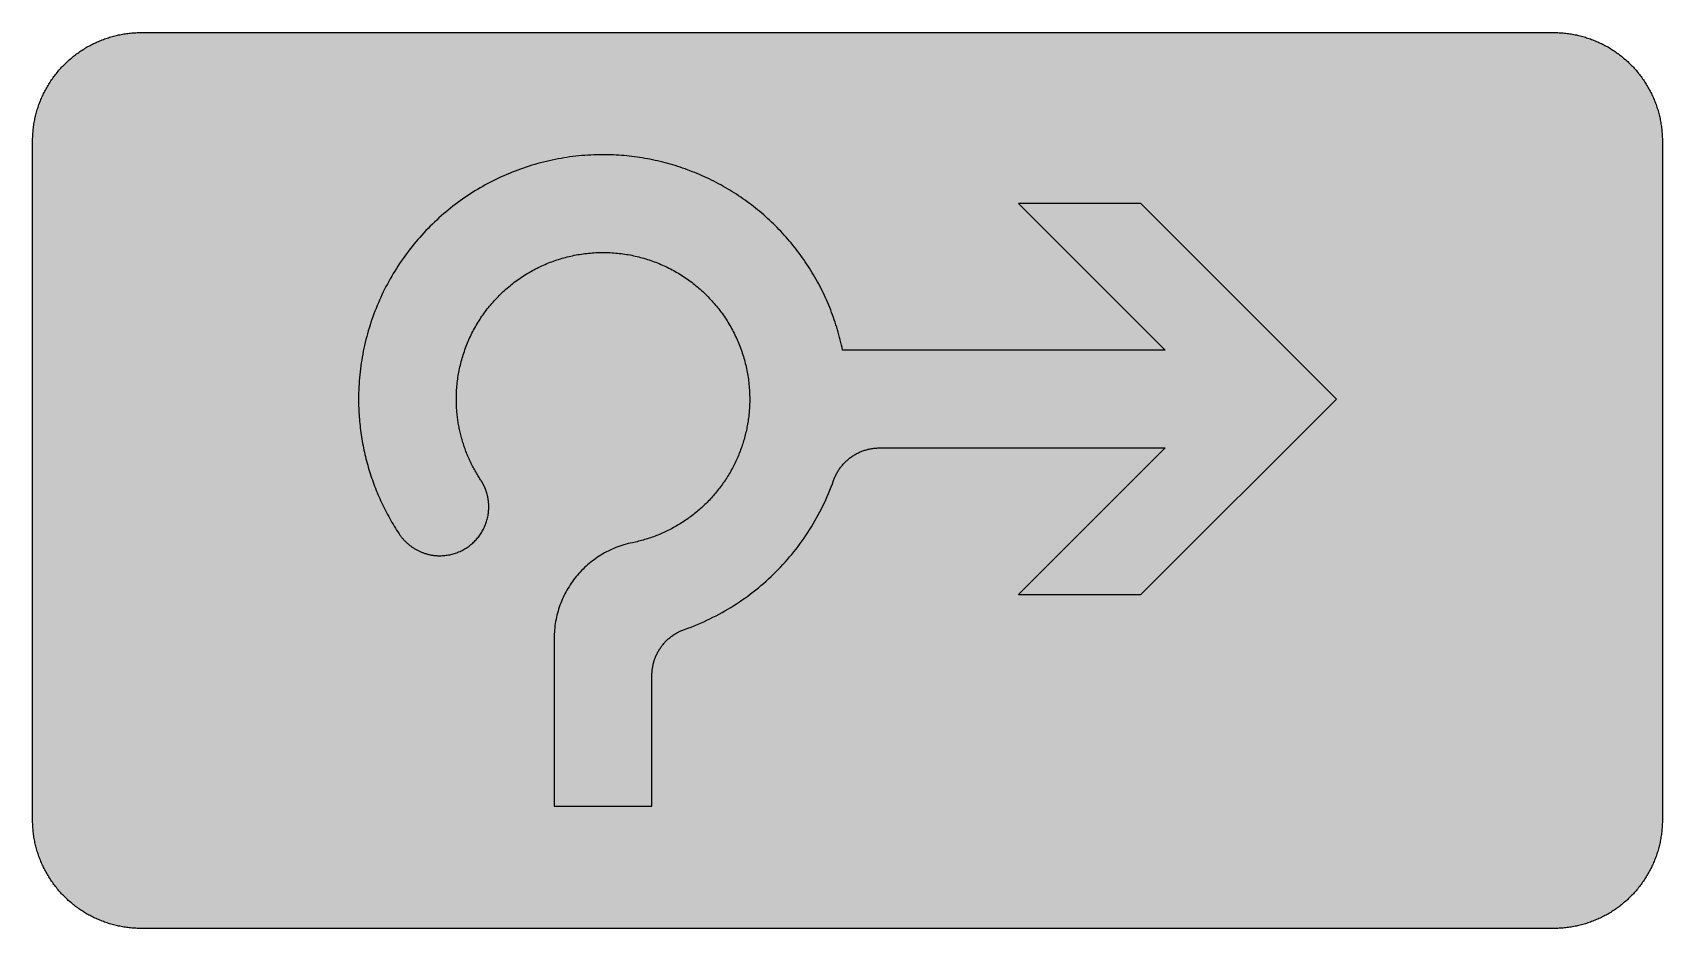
# Model space of a CAD drawing. Header units: millimetres. Extents: x 0 to 212, y 0 to 116.
import ezdxf

# ---------------------------------------------------------------- set-up
doc = ezdxf.new("R2010")
doc.units = ezdxf.units.MM

msp = doc.modelspace()

# ---------------------------------------------------------------- hatches: boundary and pattern name
for color, points in [(254, [(14.1633, 0.0536), (13.9878, 0.0533), (13.8125, 0.0559), (13.6373, 0.061), (13.462, 0.0686), (13.2893, 0.0787), (13.114, 0.0914), (12.9413, 0.1041), (12.7686, 0.1219), (12.5959, 0.1397), (12.4231, 0.16), (12.2504, 0.1829), (12.0777, 0.2057), (11.9075, 0.2337), (11.7373, 0.2616), (11.5672, 0.2921), (11.397, 0.3251), (11.2268, 0.3607), (11.0592, 0.3988), (10.8915, 0.4369), (10.7239, 0.4775), (10.5562, 0.5207), (10.3886, 0.5664), (10.2235, 0.6121), (10.0584, 0.6629), (9.8933, 0.7137), (9.7307, 0.7671), (9.5682, 0.8204), (9.4056, 0.8788), (9.2431, 0.9373), (9.083, 0.9982), (8.923, 1.0617), (8.763, 1.1252), (8.6055, 1.1938), (8.4455, 1.2624), (8.2906, 1.331), (8.1331, 1.4046), (7.9781, 1.4783), (7.8232, 1.5545), (7.6708, 1.6332), (7.5184, 1.7145), (7.366, 1.7958), (7.2161, 1.8796), (7.0663, 1.966), (6.919, 2.0523), (6.7716, 2.1438), (6.6243, 2.2352), (6.4795, 2.3266), (6.3348, 2.4232), (6.19, 2.5197), (6.0477, 2.6187), (5.908, 2.7178), (5.7683, 2.8194), (5.6286, 2.9235), (5.4915, 3.0302), (5.3543, 3.1369), (5.2197, 3.2461), (5.0851, 3.3579), (4.953, 3.4722), (4.8209, 3.5865), (4.6914, 3.7033), (4.5644, 3.8202), (4.4348, 3.9395), (4.3104, 4.0615), (4.1859, 4.1859), (4.0615, 4.3104), (3.9395, 4.4348), (3.8202, 4.5618), (3.7033, 4.6914), (3.5865, 4.8209), (3.4722, 4.953), (3.3579, 5.0851), (3.2487, 5.2197), (3.1369, 5.3543), (3.0302, 5.4915), (2.9235, 5.6286), (2.8194, 5.7683), (2.7178, 5.908), (2.6187, 6.0477), (2.5197, 6.19), (2.4232, 6.3348), (2.3266, 6.477), (2.2352, 6.6243), (2.1438, 6.7691), (2.0523, 6.919), (1.966, 7.0663), (1.8796, 7.2161), (1.7958, 7.366), (1.7145, 7.5184), (1.6332, 7.6708), (1.5545, 7.8232), (1.4783, 7.9781), (1.4046, 8.1331), (1.331, 8.2906), (1.2598, 8.4455), (1.1913, 8.603), (1.1252, 8.763), (1.0592, 8.923), (0.9982, 9.083), (0.9373, 9.2431), (0.8763, 9.4056), (0.8204, 9.5682), (0.7645, 9.7307), (0.7112, 9.8933), (0.6604, 10.0584), (0.6121, 10.2235), (0.5639, 10.3911), (0.5207, 10.5562), (0.4775, 10.7239), (0.4343, 10.8915), (0.3962, 11.0592), (0.3607, 11.2268), (0.3251, 11.397), (0.2921, 11.5672), (0.2616, 11.7373), (0.2311, 11.9075), (0.2057, 12.0802), (0.1803, 12.2504), (0.1575, 12.4231), (0.1372, 12.5959), (0.1194, 12.7686), (0.1041, 12.9413), (0.0889, 13.1166), (0.0787, 13.2893), (0.0686, 13.4645), (0.061, 13.6373), (0.0559, 13.8125), (0.0508, 13.9878), (0.0508, 14.163), (0.0522, 102.3592), (0.0508, 102.5322), (0.0559, 102.7074), (0.061, 102.8827), (0.0686, 103.058), (0.0787, 103.2307), (0.0889, 103.4059), (0.1041, 103.5787), (0.1194, 103.7514), (0.1372, 103.9241), (0.1575, 104.0968), (0.1803, 104.2695), (0.2057, 104.4423), (0.2311, 104.6124), (0.2616, 104.7826), (0.2921, 104.9528), (0.3251, 105.123), (0.3607, 105.2932), (0.3962, 105.4608), (0.4343, 105.6284), (0.4775, 105.7961), (0.5207, 105.9637), (0.5639, 106.1314), (0.6121, 106.2965), (0.6604, 106.4616), (0.7112, 106.6267), (0.7645, 106.7892), (0.8204, 106.9518), (0.8763, 107.1143), (0.9373, 107.2769), (0.9982, 107.4369), (1.0592, 107.5969), (1.1252, 107.757), (1.1913, 107.9144), (1.2598, 108.0745), (1.331, 108.2294), (1.4046, 108.3869), (1.4783, 108.5418), (1.5545, 108.6968), (1.6332, 108.8492), (1.7145, 109.0016), (1.7958, 109.154), (1.8796, 109.3038), (1.966, 109.4537), (2.0523, 109.601), (2.1438, 109.7483), (2.2352, 109.8956), (2.3266, 110.0404), (2.4232, 110.1852), (2.5197, 110.33), (2.6187, 110.4722), (2.7178, 110.6119), (2.8194, 110.7516), (2.9235, 110.8913), (3.0302, 111.0285), (3.1369, 111.1656), (3.2487, 111.3003), (3.3579, 111.4349), (3.4722, 111.567), (3.5865, 111.699), (3.7033, 111.8286), (3.8202, 111.9556), (3.9395, 112.0851), (4.0615, 112.2096), (4.1859, 112.334), (4.3104, 112.4585), (4.4348, 112.5804), (4.5644, 112.6998), (4.6914, 112.8166), (4.8209, 112.9335), (4.953, 113.0478), (5.0851, 113.1621), (5.2197, 113.2713), (5.3543, 113.3831), (5.4915, 113.4897), (5.6286, 113.5964), (5.7683, 113.7006), (5.908, 113.8022), (6.0477, 113.9012), (6.19, 114.0003), (6.3348, 114.0968), (6.4795, 114.1933), (6.6243, 114.2848), (6.7716, 114.3762), (6.919, 114.4676), (7.0663, 114.554), (7.2161, 114.6404), (7.366, 114.7242), (7.5184, 114.8055), (7.6708, 114.8867), (7.8232, 114.9655), (7.9781, 115.0417), (8.1331, 115.1153), (8.2906, 115.189), (8.4455, 115.2601), (8.6055, 115.3287), (8.763, 115.3947), (8.923, 115.4608), (9.083, 115.5217), (9.2431, 115.5827), (9.4056, 115.6437), (9.5682, 115.6995), (9.7307, 115.7554), (9.8933, 115.8088), (10.0584, 115.8596), (10.2235, 115.9078), (10.3886, 115.9561), (10.5562, 115.9993), (10.7239, 116.0424), (10.8915, 116.0856), (11.0592, 116.1237), (11.2268, 116.1593), (11.397, 116.1948), (11.5672, 116.2279), (11.7373, 116.2583), (11.9075, 116.2888), (12.0777, 116.3142), (12.2504, 116.3396), (12.4231, 116.3625), (12.5959, 116.3828), (12.7686, 116.4006), (12.9413, 116.4158), (13.114, 116.4311), (13.2893, 116.4412), (13.462, 116.4514), (13.6373, 116.459), (13.8125, 116.4641), (13.9878, 116.4692), (14.163, 116.4692), (197.6078, 116.4703), (197.7822, 116.4692), (197.9574, 116.4641), (198.1327, 116.459), (198.3054, 116.4514), (198.4807, 116.4412), (198.6534, 116.4311), (198.8287, 116.4158), (199.0014, 116.4006), (199.1741, 116.3828), (199.3468, 116.3625), (199.5195, 116.3396), (199.6897, 116.3142), (199.8624, 116.2888), (200.0326, 116.2583), (200.2028, 116.2279), (200.373, 116.1948), (200.5432, 116.1593), (200.7108, 116.1237), (200.8784, 116.0856), (201.0461, 116.0424), (201.2137, 115.9993), (201.3788, 115.9561), (201.5465, 115.9078), (201.7116, 115.8596), (201.8767, 115.8088), (202.0392, 115.7554), (202.2018, 115.6995), (202.3643, 115.6437), (202.5269, 115.5827), (202.6869, 115.5217), (202.8469, 115.4608), (203.007, 115.3947), (203.167, 115.3287), (203.3245, 115.2601), (203.4794, 115.189), (203.6369, 115.1153), (203.7918, 115.0417), (203.9468, 114.9655), (204.0992, 114.8867), (204.2516, 114.8055), (204.404, 114.7242), (204.5538, 114.6404), (204.7037, 114.554), (204.8535, 114.4676), (205.0009, 114.3762), (205.1456, 114.2848), (205.293, 114.1933), (205.4352, 114.0968), (205.58, 114.0003), (205.7222, 113.9012), (205.8619, 113.8022), (206.0016, 113.7006), (206.1413, 113.5964), (206.2785, 113.4897), (206.4156, 113.3831), (206.5503, 113.2713), (206.6849, 113.1621), (206.817, 113.0478), (206.949, 112.9335), (207.0786, 112.8166), (207.2081, 112.6998), (207.3351, 112.5804), (207.4596, 112.4585), (207.584, 112.334), (207.7085, 112.2096), (207.8304, 112.0851), (207.9498, 111.9556), (208.0666, 111.8286), (208.1835, 111.699), (208.2978, 111.567), (208.4121, 111.4349), (208.5238, 111.3003), (208.6331, 111.1656), (208.7397, 111.0285), (208.8464, 110.8913), (208.9506, 110.7516), (209.0522, 110.6119), (209.1512, 110.4722), (209.2503, 110.33), (209.3468, 110.1852), (209.4433, 110.0404), (209.5348, 109.8956), (209.6262, 109.7483), (209.7176, 109.601), (209.804, 109.4537), (209.8904, 109.3038), (209.9742, 109.154), (210.0555, 109.0016), (210.1367, 108.8492), (210.2155, 108.6968), (210.2917, 108.5418), (210.3653, 108.3869), (210.439, 108.2294), (210.5076, 108.0745), (210.5762, 107.9144), (210.6447, 107.757), (210.7082, 107.5969), (210.7717, 107.4369), (210.8327, 107.2769), (210.8911, 107.1143), (210.9495, 106.9518), (211.0029, 106.7892), (211.0562, 106.6267), (211.107, 106.4616), (211.1578, 106.2965), (211.2035, 106.1314), (211.2493, 105.9637), (211.2924, 105.7961), (211.3331, 105.6284), (211.3712, 105.4608), (211.4093, 105.2932), (211.4448, 105.123), (211.4779, 104.9528), (211.5083, 104.7826), (211.5363, 104.6124), (211.5642, 104.4423), (211.5871, 104.2695), (211.6099, 104.0968), (211.6303, 103.9241), (211.648, 103.7514), (211.6658, 103.5787), (211.6785, 103.4059), (211.6912, 103.2307), (211.7014, 103.058), (211.709, 102.8827), (211.7141, 102.7074), (211.7166, 102.5322), (211.7166, 102.3569), (211.7189, 14.1647), (211.7166, 13.9878), (211.7141, 13.8125), (211.709, 13.6373), (211.7014, 13.4645), (211.6912, 13.2893), (211.6785, 13.1166), (211.6658, 12.9413), (211.648, 12.7686), (211.6303, 12.5959), (211.6099, 12.4231), (211.5871, 12.2504), (211.5642, 12.0802), (211.5363, 11.9075), (211.5083, 11.7373), (211.4779, 11.5672), (211.4448, 11.397), (211.4093, 11.2268), (211.3712, 11.0592), (211.3331, 10.8915), (211.2924, 10.7239), (211.2493, 10.5562), (211.2035, 10.3911), (211.1578, 10.2235), (211.107, 10.0584), (211.0562, 9.8933), (211.0029, 9.7307), (210.9495, 9.5682), (210.8911, 9.4056), (210.8327, 9.2431), (210.7717, 9.083), (210.7082, 8.923), (210.6447, 8.763), (210.5762, 8.603), (210.5076, 8.4455), (210.439, 8.2906), (210.3653, 8.1331), (210.2917, 7.9781), (210.2155, 7.8232), (210.1367, 7.6708), (210.0555, 7.5184), (209.9742, 7.366), (209.8904, 7.2161), (209.804, 7.0663), (209.7176, 6.919), (209.6262, 6.7691), (209.5348, 6.6243), (209.4433, 6.477), (209.3468, 6.3348), (209.2503, 6.19), (209.1512, 6.0477), (209.0522, 5.908), (208.9506, 5.7683), (208.8464, 5.6286), (208.7397, 5.4915), (208.6331, 5.3543), (208.5238, 5.2197), (208.4121, 5.0851), (208.2978, 4.953), (208.1835, 4.8209), (208.0666, 4.6914), (207.9498, 4.5618), (207.8304, 4.4348), (207.7085, 4.3104), (207.584, 4.1859), (207.4596, 4.0615), (207.3351, 3.9395), (207.2081, 3.8202), (207.0786, 3.7033), (206.949, 3.5865), (206.817, 3.4722), (206.6849, 3.3579), (206.5503, 3.2461), (206.4156, 3.1369), (206.2785, 3.0302), (206.1413, 2.9235), (206.0016, 2.8194), (205.8619, 2.7178), (205.7222, 2.6187), (205.58, 2.5197), (205.4352, 2.4232), (205.293, 2.3266), (205.1456, 2.2352), (205.0009, 2.1438), (204.8535, 2.0523), (204.7037, 1.966), (204.5538, 1.8796), (204.404, 1.7958), (204.2516, 1.7145), (204.0992, 1.6332), (203.9468, 1.5545), (203.7918, 1.4783), (203.6369, 1.4046), (203.4794, 1.331), (203.3245, 1.2624), (203.167, 1.1938), (203.007, 1.1252), (202.8469, 1.0617), (202.6869, 0.9982), (202.5269, 0.9373), (202.3643, 0.8788), (202.2018, 0.8204), (202.0392, 0.7671), (201.8767, 0.7137), (201.7116, 0.6629), (201.5465, 0.6121), (201.3788, 0.5664), (201.2137, 0.5207), (201.0461, 0.4775), (200.8784, 0.4369), (200.7108, 0.3988), (200.5432, 0.3607), (200.373, 0.3251), (200.2028, 0.2921), (200.0326, 0.2616), (199.8624, 0.2337), (199.6897, 0.2057), (199.5195, 0.1829), (199.3468, 0.16), (199.1741, 0.1397), (199.0014, 0.1219), (198.8287, 0.1041), (198.6534, 0.0914), (198.4807, 0.0787), (198.3054, 0.0686), (198.1327, 0.061), (197.9574, 0.0559), (197.7822, 0.0533), (197.6069, 0.0533)]), (59, [(67.7855, 15.9286), (80.4855, 15.9286), (80.4855, 32.9237), (80.485, 33.0479), (80.4901, 33.1749), (80.4951, 33.2994), (80.5028, 33.4239), (80.5155, 33.5483), (80.5282, 33.6702), (80.5434, 33.7922), (80.5612, 33.9166), (80.5815, 34.036), (80.6044, 34.1579), (80.6298, 34.2773), (80.6577, 34.3967), (80.6882, 34.5161), (80.7187, 34.6329), (80.7517, 34.7497), (80.7898, 34.8666), (80.8279, 34.9834), (80.8685, 35.0977), (80.9117, 35.2095), (80.9549, 35.3238), (81.0031, 35.433), (81.0514, 35.5448), (81.1022, 35.654), (81.1555, 35.7632), (81.2089, 35.8699), (81.2673, 35.9766), (81.3257, 36.0807), (81.3867, 36.1848), (81.4502, 36.289), (81.5137, 36.388), (81.5823, 36.4896), (81.6508, 36.5887), (81.7194, 36.6852), (81.7931, 36.7817), (81.8667, 36.8783), (81.9429, 36.9697), (82.0191, 37.0637), (82.1004, 37.1526), (82.1817, 37.2415), (82.263, 37.3304), (82.3468, 37.4167), (82.4332, 37.5006), (82.5221, 37.5844), (82.611, 37.6657), (82.7024, 37.7444), (82.7964, 37.8231), (82.8904, 37.8993), (82.9869, 37.973), (83.0834, 38.0467), (83.1825, 38.1178), (83.2841, 38.1864), (83.3857, 38.2549), (83.4873, 38.3184), (83.5939, 38.3819), (83.7006, 38.4454), (83.8073, 38.5039), (83.9165, 38.5623), (84.0257, 38.6182), (84.14, 38.6715), (84.2518, 38.7223), (84.3661, 38.7731), (84.4829, 38.8214), (84.5998, 38.8645), (84.7166, 38.9077), (85.1408, 39.0627), (85.5599, 39.2201), (85.9765, 39.3827), (86.3905, 39.5529), (86.802, 39.7281), (87.2084, 39.9085), (87.6122, 40.0964), (88.0135, 40.2869), (88.4123, 40.4851), (88.8086, 40.6857), (89.1997, 40.894), (89.5883, 41.1074), (89.9719, 41.3258), (90.3529, 41.5493), (90.7313, 41.7754), (91.1073, 42.0091), (91.4781, 42.2478), (91.8439, 42.4917), (92.2096, 42.7406), (92.5678, 42.992), (92.9259, 43.2511), (93.279, 43.5127), (93.6269, 43.7794), (93.9724, 44.0538), (94.3127, 44.3281), (94.6506, 44.61), (94.9833, 44.897), (95.311, 45.1866), (95.6361, 45.4812), (95.9561, 45.781), (96.2736, 46.0858), (96.586, 46.3931), (96.8934, 46.7055), (97.1982, 47.0205), (97.4954, 47.3431), (97.7925, 47.6656), (98.0821, 47.9958), (98.3666, 48.3286), (98.6485, 48.6664), (98.9254, 49.0068), (99.1972, 49.3522), (99.4664, 49.7002), (99.728, 50.0532), (99.9846, 50.4088), (100.2386, 50.7695), (100.4875, 51.1327), (100.7313, 51.501), (100.9675, 51.8719), (101.2012, 52.2453), (101.4298, 52.6237), (101.6533, 53.0047), (101.8718, 53.3908), (102.0851, 53.7794), (102.2909, 54.1706), (102.4941, 54.5668), (102.6922, 54.9631), (102.8827, 55.3644), (103.0681, 55.7708), (103.2485, 56.1772), (103.4237, 56.5887), (103.5939, 57.0027), (103.759, 57.4192), (103.9165, 57.8383), (104.0689, 58.26), (104.1121, 58.3794), (104.1578, 58.4962), (104.206, 58.613), (104.2543, 58.7273), (104.3076, 58.8391), (104.361, 58.9509), (104.4169, 59.0626), (104.4727, 59.1718), (104.5337, 59.2785), (104.5947, 59.3852), (104.6582, 59.4893), (104.7242, 59.5935), (104.7928, 59.6951), (104.8614, 59.7967), (104.9325, 59.8957), (105.0061, 59.9923), (105.0798, 60.0888), (105.156, 60.1828), (105.2347, 60.2742), (105.3135, 60.3656), (105.3948, 60.4571), (105.4786, 60.5434), (105.5624, 60.6298), (105.6488, 60.7162), (105.7351, 60.7974), (105.824, 60.8787), (105.9155, 60.9575), (106.0069, 61.0362), (106.1009, 61.1124), (106.1949, 61.1861), (106.2914, 61.2572), (106.3904, 61.3283), (106.4895, 61.3969), (106.5886, 61.4629), (106.6902, 61.529), (106.7943, 61.5925), (106.8959, 61.6534), (107.0026, 61.7118), (107.1093, 61.7677), (107.2159, 61.8236), (107.3252, 61.8769), (107.4344, 61.9277), (107.5436, 61.976), (107.6554, 62.0243), (107.7671, 62.0674), (107.8814, 62.1106), (107.9957, 62.1513), (108.11, 62.1894), (108.2269, 62.2249), (108.3437, 62.2605), (108.4631, 62.291), (108.5799, 62.3214), (108.6993, 62.3468), (108.8212, 62.3722), (108.9406, 62.3951), (109.0625, 62.4154), (109.1844, 62.4332), (109.3089, 62.451), (109.4308, 62.4637), (109.5553, 62.4738), (109.6797, 62.484), (109.8042, 62.4891), (109.9312, 62.4916), (110.0557, 62.4942), (147.1605, 62.4953), (128.1105, 43.4453), (143.9855, 43.4453), (169.3855, 68.8453), (143.9855, 94.2453), (128.1105, 94.2453), (147.1605, 75.1953), (105.2449, 75.1953), (105.1738, 75.5294), (105.1001, 75.8647), (105.0214, 76.1975), (104.9401, 76.5302), (104.8563, 76.8604), (104.7674, 77.1906), (104.6759, 77.5183), (104.582, 77.8459), (104.4829, 78.1736), (104.3813, 78.4987), (104.2772, 78.8213), (104.1679, 79.1439), (104.0562, 79.4639), (103.9419, 79.7839), (103.8225, 80.1014), (103.7006, 80.4189), (103.5761, 80.7339), (103.4466, 81.0463), (103.3145, 81.3587), (103.1799, 81.6712), (103.0402, 81.9785), (102.8979, 82.2858), (102.7532, 82.5932), (102.6058, 82.8954), (102.4534, 83.2002), (102.301, 83.5), (102.1436, 83.7997), (101.981, 84.0969), (101.8184, 84.3915), (101.6508, 84.6861), (101.4806, 84.9782), (101.3079, 85.2678), (101.1301, 85.5574), (100.9498, 85.8444), (100.7694, 86.1289), (100.5815, 86.4108), (100.3935, 86.6902), (100.203, 86.9696), (100.0074, 87.2465), (99.8093, 87.5208), (99.6086, 87.7926), (99.4054, 88.0643), (99.1997, 88.3336), (98.9914, 88.5977), (98.7781, 88.8619), (98.5622, 89.1261), (98.3463, 89.3851), (98.1253, 89.6417), (97.9018, 89.8982), (97.6732, 90.1497), (97.4446, 90.4011), (97.2134, 90.6475), (96.9772, 90.8939), (96.741, 91.1377), (96.4997, 91.379), (96.2558, 91.6178), (96.012, 91.854), (95.7631, 92.0877), (95.5116, 92.3188), (95.2576, 92.5474), (95.0011, 92.7735), (94.742, 92.997), (94.4804, 93.218), (94.2162, 93.4364), (93.9495, 93.6523), (93.6803, 93.8632), (93.4085, 94.074), (93.1367, 94.2797), (92.8624, 94.4829), (92.5855, 94.6836), (92.3061, 94.8792), (92.0242, 95.0722), (91.7423, 95.2627), (91.4578, 95.4507), (91.1733, 95.6335), (90.8837, 95.8164), (90.5942, 95.9942), (90.3046, 96.1669), (90.01, 96.3397), (89.7153, 96.5073), (89.4182, 96.6724), (89.121, 96.835), (88.8213, 96.9924), (88.5215, 97.1474), (88.2167, 97.2998), (87.9145, 97.4471), (87.6071, 97.5944), (87.2998, 97.7341), (86.9925, 97.8738), (86.6826, 98.0084), (86.3702, 98.1405), (86.0577, 98.2701), (85.7428, 98.3945), (85.4278, 98.5164), (85.1129, 98.6358), (84.7928, 98.7501), (84.4753, 98.8619), (84.1553, 98.9711), (83.8327, 99.0752), (83.5101, 99.1768), (83.1875, 99.2759), (82.8624, 99.3699), (82.5373, 99.4613), (82.2096, 99.5502), (81.882, 99.634), (81.5543, 99.7153), (81.2241, 99.7915), (80.8939, 99.8652), (80.5612, 99.9363), (80.2284, 100.0023), (79.8957, 100.0658), (79.563, 100.1268), (79.2277, 100.1827), (78.8924, 100.236), (78.5571, 100.2843), (78.2193, 100.33), (77.8815, 100.3732), (77.5437, 100.4113), (77.2058, 100.4443), (76.8655, 100.4773), (76.5251, 100.5027), (76.1848, 100.5281), (75.8444, 100.5484), (75.504, 100.5637), (75.1611, 100.5764), (74.8208, 100.5865), (74.4779, 100.5916), (74.135, 100.5942), (73.7387, 100.5916), (73.345, 100.584), (72.9539, 100.5713), (72.5602, 100.5561), (72.169, 100.5332), (71.7779, 100.5053), (71.3867, 100.4748), (70.9955, 100.4392), (70.6069, 100.3986), (70.2183, 100.3529), (69.8322, 100.3021), (69.4461, 100.2462), (69.0601, 100.1852), (68.6765, 100.1217), (68.293, 100.0531), (67.912, 99.9769), (67.531, 99.9007), (67.1525, 99.8169), (66.7741, 99.728), (66.3956, 99.6366), (66.0197, 99.5401), (65.6463, 99.4385), (65.2729, 99.3318), (64.9021, 99.22), (64.5312, 99.1057), (64.1629, 98.9863), (63.7946, 98.8619), (63.4289, 98.7349), (63.0657, 98.6028), (62.705, 98.4631), (62.3443, 98.3234), (61.9862, 98.1761), (61.628, 98.0262), (61.2724, 97.8713), (60.9194, 97.7113), (60.5688, 97.5487), (60.2209, 97.3811), (59.8729, 97.2083), (59.5274, 97.0331), (59.1845, 96.8527), (58.8442, 96.6673), (58.5064, 96.4794), (58.1685, 96.2863), (57.8333, 96.0882), (57.5031, 95.8875), (57.1729, 95.6818), (56.8452, 95.4735), (56.5201, 95.2576), (56.1975, 95.0417), (55.8775, 94.8182), (55.56, 94.5921), (55.2475, 94.3635), (54.9351, 94.1299), (54.6252, 93.8911), (54.3179, 93.6498), (54.0131, 93.4034), (53.7134, 93.152), (53.4137, 92.898), (53.119, 92.6414), (52.8269, 92.3798), (52.5348, 92.1131), (52.2503, 91.8439), (51.9659, 91.5695), (51.6839, 91.2927), (51.4071, 91.0133), (51.1353, 90.7288), (50.866, 90.4418), (50.5993, 90.1522), (50.3377, 89.8601), (50.0786, 89.5655), (49.8246, 89.2658), (49.5757, 88.9635), (49.3293, 88.6612), (49.088, 88.3539), (48.8493, 88.044), (48.6156, 87.7316), (48.3845, 87.4166), (48.1584, 87.0991), (47.9374, 86.7791), (47.719, 86.4565), (47.5056, 86.1339), (47.2973, 85.8063), (47.0916, 85.4761), (46.8884, 85.1433), (46.6928, 84.8106), (46.4998, 84.4728), (46.3093, 84.135), (46.1264, 83.7946), (45.9461, 83.4517), (45.7683, 83.1063), (45.5981, 82.7583), (45.4279, 82.4103), (45.2653, 82.0572), (45.1079, 81.7042), (44.9529, 81.3511), (44.8005, 80.993), (44.6557, 80.6348), (44.5135, 80.2742), (44.3763, 79.9109), (44.2443, 79.5477), (44.1147, 79.182), (43.9903, 78.8162), (43.8709, 78.4479), (43.7566, 78.0771), (43.6474, 77.7062), (43.5407, 77.3328), (43.4391, 76.9569), (43.3426, 76.5835), (43.2486, 76.2051), (43.1622, 75.8266), (43.0784, 75.4482), (42.9997, 75.0672), (42.926, 74.6836), (42.8574, 74.3026), (42.7914, 73.9165), (42.733, 73.533), (42.6771, 73.1469), (42.6263, 72.7583), (42.5806, 72.3697), (42.5399, 71.9811), (42.5044, 71.5924), (42.4713, 71.2013), (42.4459, 70.8101), (42.4231, 70.419), (42.4053, 70.0253), (42.3951, 69.6316), (42.3875, 69.2379), (42.385, 68.8442), (42.385, 68.5521), (42.3901, 68.26), (42.3951, 67.9704), (42.4053, 67.6783), (42.418, 67.3887), (42.4332, 67.0966), (42.4485, 66.8071), (42.4688, 66.5175), (42.4917, 66.228), (42.5171, 65.9384), (42.545, 65.6488), (42.5755, 65.3618), (42.6085, 65.0723), (42.6441, 64.7852), (42.6822, 64.4982), (42.7228, 64.2112), (42.7685, 63.9267), (42.8142, 63.6397), (42.8625, 63.3552), (42.9133, 63.0707), (42.9666, 62.7863), (43.0251, 62.5018), (43.0835, 62.2198), (43.1444, 61.9379), (43.2079, 61.656), (43.2765, 61.374), (43.3451, 61.0946), (43.4162, 60.8152), (43.4899, 60.5358), (43.5686, 60.2564), (43.6474, 59.9796), (43.7286, 59.7027), (43.8125, 59.4258), (43.8988, 59.1515), (43.9903, 58.8772), (44.0817, 58.6029), (44.1757, 58.3311), (44.2722, 58.0568), (44.3713, 57.7875), (44.4729, 57.5158), (44.577, 57.2465), (44.6837, 56.9773), (44.7929, 56.7106), (44.9047, 56.4439), (45.019, 56.1772), (45.1358, 55.913), (45.2552, 55.6489), (45.3771, 55.3872), (45.5016, 55.1256), (45.6286, 54.864), (45.7556, 54.6049), (45.8876, 54.3458), (46.0223, 54.0893), (46.1569, 53.8328), (46.2966, 53.5788), (46.4363, 53.3248), (46.5785, 53.0708), (46.7258, 52.8193), (46.8732, 52.5704), (47.023, 52.3189), (47.1754, 52.0725), (47.3304, 51.8262), (47.4878, 51.5798), (47.6479, 51.3359), (47.7037, 51.2521), (47.7622, 51.1708), (47.818, 51.0896), (47.879, 51.0108), (47.9374, 50.9321), (48.0009, 50.8559), (48.0619, 50.7797), (48.1254, 50.7035), (48.1914, 50.6298), (48.2575, 50.5562), (48.3235, 50.485), (48.3921, 50.4139), (48.4607, 50.3428), (48.5292, 50.2742), (48.6004, 50.2082), (48.6715, 50.1421), (48.7451, 50.0761), (48.8188, 50.0126), (48.8925, 49.9491), (48.9687, 49.8881), (49.0449, 49.8272), (49.1211, 49.7688), (49.1998, 49.7103), (49.2785, 49.6545), (49.3573, 49.5986), (49.4386, 49.5427), (49.5198, 49.4919), (49.6011, 49.4386), (49.6849, 49.3878), (49.7688, 49.3395), (49.8526, 49.2912), (49.9389, 49.2455), (50.0228, 49.1998), (50.1091, 49.1566), (50.198, 49.1134), (50.2844, 49.0728), (50.3733, 49.0322), (50.4622, 48.9941), (50.5511, 48.956), (50.6425, 48.9204), (50.734, 48.8848), (50.8254, 48.8518), (50.9168, 48.8213), (51.0083, 48.7909), (51.1023, 48.7604), (51.1962, 48.7324), (51.2877, 48.707), (51.3842, 48.6816), (51.4782, 48.6588), (51.5747, 48.6385), (51.6687, 48.6156), (51.7652, 48.5978), (51.8617, 48.58), (51.9582, 48.5648), (52.0573, 48.5496), (52.1538, 48.5369), (52.2529, 48.5242), (52.3494, 48.514), (52.4485, 48.5064), (52.5475, 48.4988), (52.6466, 48.4937), (52.7456, 48.4911), (52.8447, 48.4886), (52.9463, 48.4861), (53.1089, 48.4886), (53.2714, 48.4962), (53.434, 48.5064), (53.594, 48.5191), (53.754, 48.5394), (53.9115, 48.5597), (54.069, 48.5877), (54.2265, 48.6156), (54.3789, 48.6512), (54.5338, 48.6867), (54.6837, 48.7274), (54.8335, 48.7731), (54.9834, 48.8213), (55.1282, 48.8721), (55.2729, 48.928), (55.4177, 48.9864), (55.56, 49.0474), (55.6997, 49.1134), (55.8368, 49.182), (55.9714, 49.2531), (56.1061, 49.3293), (56.2381, 49.4055), (56.3677, 49.4868), (56.4972, 49.5706), (56.6217, 49.6595), (56.7461, 49.7484), (56.8655, 49.8424), (56.9849, 49.9364), (57.1017, 50.0355), (57.216, 50.1371), (57.3278, 50.2412), (57.437, 50.3479), (57.5412, 50.4571), (57.6453, 50.5689), (57.7469, 50.6806), (57.846, 50.7975), (57.9425, 50.9168), (58.0339, 51.0388), (58.1254, 51.1607), (58.2117, 51.2877), (58.2955, 51.4147), (58.3768, 51.5442), (58.4556, 51.6763), (58.5292, 51.8109), (58.6003, 51.9455), (58.6689, 52.0852), (58.735, 52.2249), (58.7959, 52.3646), (58.8543, 52.5094), (58.9102, 52.6542), (58.961, 52.8015), (59.0093, 52.9488), (59.055, 53.0987), (59.0956, 53.2511), (59.1337, 53.4035), (59.1668, 53.5584), (59.1972, 53.7134), (59.2226, 53.8709), (59.2455, 54.0283), (59.2633, 54.1884), (59.276, 54.3484), (59.2887, 54.5109), (59.2938, 54.6735), (59.2963, 54.8361), (59.2963, 54.8945), (59.2938, 54.9529), (59.2938, 55.0113), (59.2912, 55.0697), (59.2887, 55.1282), (59.2861, 55.1866), (59.2836, 55.245), (59.2785, 55.3034), (59.2734, 55.3618), (59.2684, 55.4177), (59.2633, 55.4761), (59.2582, 55.5346), (59.2506, 55.593), (59.243, 55.6489), (59.2353, 55.7073), (59.2277, 55.7632), (59.2201, 55.8216), (59.2099, 55.8775), (59.1998, 55.9359), (59.1896, 55.9918), (59.1795, 56.0502), (59.1668, 56.1061), (59.1566, 56.1619), (59.1439, 56.2178), (59.1312, 56.2762), (59.1185, 56.3321), (59.1033, 56.388), (59.088, 56.4439), (59.0753, 56.4998), (59.0601, 56.5556), (59.0423, 56.6115), (59.0271, 56.6649), (59.0093, 56.7207), (58.9915, 56.7766), (58.9737, 56.83), (58.9559, 56.8858), (58.9382, 56.9392), (58.9178, 56.9951), (58.8975, 57.0484), (58.8772, 57.1043), (58.8569, 57.1576), (58.8366, 57.211), (58.8137, 57.2643), (58.7908, 57.3176), (58.768, 57.371), (58.7451, 57.4243), (58.7223, 57.4751), (58.6969, 57.5285), (58.6715, 57.5818), (58.6461, 57.6326), (58.6207, 57.6859), (58.5953, 57.7367), (58.5673, 57.7875), (58.5419, 57.8383), (58.514, 57.8917), (58.486, 57.9425), (58.4556, 57.9907), (58.4276, 58.0415), (58.3971, 58.0923), (58.3692, 58.1431), (58.3362, 58.1914), (58.3057, 58.2422), (58.2752, 58.2905), (58.2422, 58.3387), (58.1482, 58.486), (58.0517, 58.6334), (57.9603, 58.7807), (57.8688, 58.9305), (57.7774, 59.0779), (57.6885, 59.2303), (57.6021, 59.3801), (57.5158, 59.5325), (57.4319, 59.6849), (57.3481, 59.8373), (57.2668, 59.9897), (57.1856, 60.1447), (57.1068, 60.2996), (57.0306, 60.4571), (56.9544, 60.612), (56.8808, 60.7695), (56.8071, 60.927), (56.736, 61.0845), (56.6649, 61.2445), (56.5963, 61.4045), (56.5302, 61.5645), (56.4642, 61.7245), (56.4007, 61.8846), (56.3372, 62.0471), (56.2762, 62.2097), (56.2178, 62.3722), (56.1594, 62.5348), (56.1035, 62.6999), (56.0476, 62.8625), (55.9943, 63.0276), (55.941, 63.1927), (55.8902, 63.3578), (55.8419, 63.5254), (55.7936, 63.6905), (55.7479, 63.8581), (55.7047, 64.0258), (55.6616, 64.1934), (55.6184, 64.3611), (55.5777, 64.5312), (55.5396, 64.6989), (55.5041, 64.8691), (55.4685, 65.0392), (55.4355, 65.2094), (55.4025, 65.3796), (55.372, 65.5498), (55.3415, 65.7225), (55.3136, 65.8927), (55.2882, 66.0654), (55.2628, 66.2356), (55.2399, 66.4083), (55.2196, 66.581), (55.1993, 66.7537), (55.1815, 66.9265), (55.1637, 67.1017), (55.1485, 67.2744), (55.1358, 67.4472), (55.1231, 67.6224), (55.1129, 67.7951), (55.1053, 67.9704), (55.0977, 68.1457), (55.0926, 68.3184), (55.0875, 68.4936), (55.085, 68.6689), (55.085, 68.8442), (55.085, 69.0804), (55.0901, 69.3166), (55.0977, 69.5528), (55.1078, 69.789), (55.1205, 70.0227), (55.1358, 70.2589), (55.1561, 70.4926), (55.1764, 70.7263), (55.2018, 70.96), (55.2298, 71.1937), (55.2602, 71.4248), (55.2933, 71.6559), (55.3288, 71.8871), (55.3669, 72.1182), (55.4101, 72.3494), (55.4533, 72.578), (55.5015, 72.8066), (55.5498, 73.0326), (55.6031, 73.2612), (55.659, 73.4873), (55.7174, 73.7133), (55.7784, 73.9369), (55.8419, 74.1604), (55.9079, 74.3839), (55.9765, 74.6049), (56.0476, 74.8259), (56.1238, 75.0468), (56.2, 75.2678), (56.2788, 75.4837), (56.3626, 75.7022), (56.4464, 75.9181), (56.5353, 76.134), (56.6242, 76.3473), (56.7182, 76.5607), (56.8122, 76.7715), (56.9112, 76.9823), (57.0128, 77.1931), (57.1144, 77.4014), (57.2211, 77.6072), (57.3278, 77.8129), (57.4396, 78.0186), (57.5539, 78.2218), (57.6682, 78.4225), (57.7875, 78.6232), (57.9069, 78.8238), (58.0314, 79.0219), (58.1584, 79.2175), (58.2854, 79.4131), (58.4149, 79.6061), (58.5495, 79.7966), (58.6842, 79.9871), (58.8239, 80.1776), (58.9636, 80.3656), (59.1058, 80.551), (59.2506, 80.7339), (59.3979, 80.9168), (59.5478, 81.0971), (59.7002, 81.2775), (59.8551, 81.4527), (60.0126, 81.6305), (60.1726, 81.8032), (60.3352, 81.976), (60.4977, 82.1461), (60.6654, 82.3138), (60.833, 82.4814), (61.0032, 82.644), (61.1759, 82.8065), (61.3486, 82.9666), (61.5239, 83.1215), (61.7017, 83.2764), (61.882, 83.4288), (62.0624, 83.5787), (62.2452, 83.726), (62.4281, 83.8733), (62.6135, 84.0156), (62.8015, 84.1553), (62.9895, 84.2924), (63.18, 84.4296), (63.373, 84.5617), (63.566, 84.6938), (63.7616, 84.8208), (63.9572, 84.9478), (64.1553, 85.0697), (64.3534, 85.1916), (64.5541, 85.3084), (64.7573, 85.4253), (64.9605, 85.5396), (65.1637, 85.6488), (65.3694, 85.758), (65.5777, 85.8622), (65.786, 85.9663), (65.9943, 86.0679), (66.2051, 86.1644), (66.4185, 86.2609), (66.6318, 86.3524), (66.8452, 86.4438), (67.0611, 86.5302), (67.277, 86.6165), (67.4929, 86.6978), (67.7113, 86.7791), (67.9298, 86.8553), (68.1507, 86.929), (68.3717, 87.0001), (68.5952, 87.0712), (68.8162, 87.1372), (69.0423, 87.2007), (69.2658, 87.2617), (69.4919, 87.3201), (69.7179, 87.3735), (69.944, 87.4268), (70.1726, 87.4776), (70.4012, 87.5233), (70.6298, 87.569), (70.8609, 87.6097), (71.0895, 87.6503), (71.3207, 87.6859), (71.5543, 87.7189), (71.7855, 87.7494), (72.0192, 87.7773), (72.2528, 87.8002), (72.4865, 87.823), (72.7202, 87.8408), (72.9539, 87.8586), (73.1901, 87.8713), (73.4263, 87.8815), (73.6625, 87.8891), (73.8988, 87.8916), (74.135, 87.8942), (74.3712, 87.8916), (74.6074, 87.8891), (74.8436, 87.8815), (75.0799, 87.8713), (75.3135, 87.8586), (75.5498, 87.8408), (75.7834, 87.823), (76.0171, 87.8002), (76.2508, 87.7773), (76.4845, 87.7494), (76.7156, 87.7189), (76.9468, 87.6859), (77.1779, 87.6503), (77.409, 87.6097), (77.6402, 87.569), (77.8688, 87.5233), (78.0974, 87.4776), (78.326, 87.4268), (78.552, 87.3735), (78.7781, 87.3201), (79.0042, 87.2617), (79.2277, 87.2007), (79.4512, 87.1372), (79.6747, 87.0712), (79.8982, 87.0001), (80.1192, 86.929), (80.3377, 86.8553), (80.5586, 86.7791), (80.7771, 86.6978), (80.993, 86.6165), (81.2089, 86.5302), (81.4248, 86.4438), (81.6381, 86.3524), (81.8515, 86.2609), (82.0649, 86.1644), (82.2757, 86.0679), (82.484, 85.9663), (82.6922, 85.8622), (82.9005, 85.758), (83.1063, 85.6488), (83.3095, 85.5396), (83.5127, 85.4253), (83.7159, 85.3084), (83.9165, 85.1916), (84.1146, 85.0697), (84.3128, 84.9478), (84.5083, 84.8208), (84.7039, 84.6938), (84.897, 84.5617), (85.09, 84.4296), (85.2805, 84.2924), (85.4685, 84.1553), (85.6564, 84.0156), (85.8418, 83.8733), (86.0247, 83.726), (86.2076, 83.5787), (86.3879, 83.4288), (86.5683, 83.2764), (86.7435, 83.1215), (86.9213, 82.9666), (87.0941, 82.8065), (87.2668, 82.644), (87.437, 82.4814), (87.6046, 82.3138), (87.7722, 82.1461), (87.9348, 81.976), (88.0974, 81.8032), (88.2574, 81.6305), (88.4123, 81.4527), (88.5673, 81.2775), (88.7197, 81.0971), (88.8695, 80.9168), (89.0168, 80.7339), (89.1642, 80.551), (89.3064, 80.3656), (89.4461, 80.1776), (89.5858, 79.9871), (89.7204, 79.7966), (89.8525, 79.6061), (89.9846, 79.4131), (90.1116, 79.2175), (90.2386, 79.0219), (90.3605, 78.8238), (90.4824, 78.6232), (90.5993, 78.4225), (90.7161, 78.2218), (90.8304, 78.0186), (90.9396, 77.8129), (91.0488, 77.6072), (91.1555, 77.4014), (91.2571, 77.1931), (91.3587, 76.9823), (91.4552, 76.7715), (91.5518, 76.5607), (91.6432, 76.3473), (91.7346, 76.134), (91.821, 75.9181), (91.9074, 75.7022), (91.9886, 75.4837), (92.0699, 75.2678), (92.1461, 75.0468), (92.2198, 74.8259), (92.2909, 74.6049), (92.362, 74.3839), (92.4281, 74.1604), (92.4916, 73.9369), (92.5525, 73.7133), (92.6109, 73.4873), (92.6643, 73.2612), (92.7176, 73.0326), (92.7684, 72.8066), (92.8141, 72.578), (92.8599, 72.3494), (92.9005, 72.1182), (92.9386, 71.8871), (92.9767, 71.6559), (93.0097, 71.4248), (93.0402, 71.1937), (93.0656, 70.96), (93.091, 70.7263), (93.1139, 70.4926), (93.1316, 70.2589), (93.1469, 70.0227), (93.1621, 69.789), (93.1723, 69.5528), (93.1774, 69.3166), (93.1824, 69.0804), (93.185, 68.8442), (93.1824, 68.6384), (93.1799, 68.4327), (93.1748, 68.2269), (93.1672, 68.0212), (93.157, 67.818), (93.1443, 67.6123), (93.1291, 67.4091), (93.1139, 67.2059), (93.0961, 67.0001), (93.0732, 66.7969), (93.0504, 66.5963), (93.025, 66.3931), (92.9996, 66.1899), (92.9691, 65.9892), (92.9386, 65.7885), (92.903, 65.5879), (92.8675, 65.3872), (92.8294, 65.1866), (92.7913, 64.9884), (92.7481, 64.7878), (92.7049, 64.5897), (92.6567, 64.3915), (92.6084, 64.196), (92.5576, 63.9978), (92.5068, 63.8023), (92.4509, 63.6067), (92.395, 63.4111), (92.3341, 63.2181), (92.2731, 63.025), (92.2122, 62.832), (92.1461, 62.6389), (92.0801, 62.4484), (92.009, 62.2579), (91.9378, 62.0674), (91.8667, 61.8769), (91.7905, 61.689), (91.7143, 61.501), (91.6356, 61.3156), (91.5543, 61.1302), (91.4705, 60.9448), (91.3841, 60.7593), (91.2978, 60.5765), (91.2089, 60.3936), (91.1174, 60.2132), (91.0234, 60.0304), (90.9295, 59.8526), (90.8329, 59.6722), (90.7339, 59.4944), (90.6323, 59.3192), (90.5307, 59.1414), (90.424, 58.9661), (90.3173, 58.7934), (90.2106, 58.6207), (90.0989, 58.4479), (89.9871, 58.2778), (89.8728, 58.1076), (89.756, 57.9399), (89.6391, 57.7723), (89.5198, 57.6072), (89.3978, 57.4421), (89.2734, 57.277), (89.1464, 57.1144), (89.0194, 56.9544), (88.8898, 56.7944), (88.7603, 56.6344), (88.6282, 56.4794), (88.4936, 56.322), (88.3564, 56.1696), (88.2193, 56.0172), (88.0821, 55.8673), (87.9424, 55.7174), (87.8002, 55.5701), (87.6554, 55.4228), (87.5106, 55.2806), (87.3658, 55.1358), (87.2185, 54.9961), (87.0687, 54.8564), (86.9188, 54.7192), (86.7664, 54.5846), (86.614, 54.45), (86.4591, 54.3179), (86.3041, 54.1858), (86.1466, 54.0563), (85.9892, 53.9293), (85.8291, 53.8048), (85.6666, 53.6804), (85.504, 53.5584), (85.3415, 53.4391), (85.1764, 53.3197), (85.0113, 53.2028), (84.8436, 53.0885), (84.676, 52.9742), (84.5058, 52.8625), (84.3356, 52.7533), (84.1629, 52.6466), (83.9902, 52.5399), (83.8149, 52.4358), (83.6397, 52.3342), (83.4644, 52.2326), (83.2866, 52.136), (83.1088, 52.0395), (82.9285, 51.943), (82.7481, 51.8516), (82.5678, 51.7601), (82.3849, 51.6712), (82.1995, 51.5849), (82.0166, 51.501), (81.8312, 51.4172), (81.6432, 51.3359), (81.4578, 51.2572), (81.2698, 51.1785), (81.0793, 51.1048), (80.8888, 51.0311), (80.6983, 50.96), (80.5078, 50.8914), (80.3148, 50.8229), (80.1218, 50.7594), (79.9262, 50.6959), (79.7331, 50.6349), (79.5376, 50.5739), (79.3394, 50.5181), (79.1439, 50.4622), (78.9457, 50.4114), (78.7451, 50.3606), (78.547, 50.3123), (78.3463, 50.2641), (78.1456, 50.2209), (77.945, 50.1777), (77.6681, 50.1193), (77.3963, 50.0532), (77.1246, 49.9821), (76.8553, 49.9059), (76.5912, 49.8246), (76.327, 49.7357), (76.0679, 49.6418), (75.8114, 49.5452), (75.5548, 49.4411), (75.3059, 49.3319), (75.057, 49.2176), (74.8106, 49.0982), (74.5693, 48.9737), (74.3306, 48.8467), (74.0943, 48.7121), (73.8632, 48.5724), (73.6346, 48.4302), (73.4085, 48.2829), (73.1876, 48.1305), (72.9691, 47.973), (72.7532, 47.8104), (72.5424, 47.6453), (72.3341, 47.4751), (72.1309, 47.3024), (71.9328, 47.1246), (71.7372, 46.9417), (71.5442, 46.7538), (71.3562, 46.5658), (71.1733, 46.3702), (70.993, 46.1721), (70.8177, 45.9715), (70.6476, 45.7657), (70.4799, 45.5574), (70.3174, 45.3466), (70.1599, 45.1307), (70.0075, 44.9123), (69.8576, 44.6913), (69.7154, 44.4652), (69.5757, 44.2366), (69.4411, 44.0055), (69.309, 43.7718), (69.1845, 43.5331), (69.0651, 43.2943), (68.9508, 43.0505), (68.8391, 42.8066), (68.7349, 42.5577), (68.6359, 42.3088), (68.5394, 42.0548), (68.4505, 41.8008), (68.3666, 41.5417), (68.2879, 41.2826), (68.2142, 41.021), (68.1482, 40.7568), (68.0847, 40.4901), (68.0288, 40.2234), (67.978, 39.9517), (67.9323, 39.6799), (67.8942, 39.4081), (67.8612, 39.1312), (67.8332, 38.8544), (67.8129, 38.5775), (67.7977, 38.2981), (67.7875, 38.0162), (67.785, 37.7342)])]:
    msp.add_hatch(color=color).paths.add_polyline_path(points)
h = msp.add_hatch(color=59)
h.paths.add_polyline_path([(14.1633, 3.5814), (13.8887, 3.5839), (13.6169, 3.5941), (13.3477, 3.6119), (13.081, 3.6347), (12.8143, 3.6652), (12.5501, 3.7008), (12.2885, 3.7465), (12.0294, 3.7948), (11.7729, 3.8506), (11.5164, 3.9141), (11.2649, 3.9827), (11.016, 4.0564), (10.7671, 4.1351), (10.5232, 4.2215), (10.2819, 4.3129), (10.0432, 4.412), (9.8069, 4.5161), (9.5733, 4.6228), (9.3447, 4.7371), (9.1186, 4.8565), (8.8951, 4.9809), (8.6741, 5.113), (8.4582, 5.2476), (8.2448, 5.3873), (8.0366, 5.5321), (7.8308, 5.682), (7.6276, 5.8369), (7.4295, 5.9969), (7.2365, 6.1595), (7.046, 6.3297), (6.8605, 6.5024), (6.6777, 6.6802), (6.5024, 6.8605), (6.3271, 7.046), (6.1595, 7.2365), (5.9969, 7.432), (5.8369, 7.6302), (5.682, 7.8308), (5.5321, 8.0366), (5.3873, 8.2448), (5.2451, 8.4582), (5.1105, 8.6741), (4.9809, 8.8951), (4.8565, 9.1186), (4.7371, 9.3447), (4.6228, 9.5758), (4.5136, 9.8069), (4.4094, 10.0432), (4.3129, 10.2819), (4.2215, 10.5232), (4.1351, 10.7696), (4.0538, 11.016), (3.9802, 11.2649), (3.9116, 11.5189), (3.8506, 11.7729), (3.7948, 12.0294), (3.744, 12.2911), (3.7008, 12.5527), (3.6627, 12.8143), (3.6322, 13.081), (3.6093, 13.3502), (3.5916, 13.6195), (3.5814, 13.8913), (3.5789, 14.163), (3.58, 102.3592), (3.5814, 102.6312), (3.5916, 102.903), (3.6093, 103.1723), (3.6322, 103.439), (3.6627, 103.7057), (3.7008, 103.9698), (3.744, 104.2314), (3.7948, 104.4905), (3.8506, 104.7471), (3.9116, 105.0036), (3.9802, 105.2551), (4.0538, 105.504), (4.1351, 105.7529), (4.2215, 105.9967), (4.3129, 106.238), (4.4094, 106.4768), (4.5136, 106.713), (4.6228, 106.9467), (4.7371, 107.1753), (4.8565, 107.4014), (4.9809, 107.6249), (5.1105, 107.8459), (5.2451, 108.0618), (5.3873, 108.2751), (5.5321, 108.4834), (5.682, 108.6891), (5.8369, 108.8923), (5.9969, 109.0905), (6.1595, 109.2835), (6.3271, 109.474), (6.5024, 109.6594), (6.6777, 109.8423), (6.8605, 110.0176), (7.046, 110.1928), (7.2365, 110.3605), (7.4295, 110.523), (7.6276, 110.683), (7.8308, 110.838), (8.0366, 110.9878), (8.2448, 111.1326), (8.4582, 111.2749), (8.6741, 111.4095), (8.8951, 111.539), (9.1186, 111.6635), (9.3447, 111.7829), (9.5733, 111.8972), (9.8069, 112.0064), (10.0432, 112.1105), (10.2819, 112.207), (10.5232, 112.2985), (10.7671, 112.3848), (11.016, 112.4661), (11.2649, 112.5398), (11.5164, 112.6084), (11.7729, 112.6693), (12.0294, 112.7252), (12.2885, 112.776), (12.5501, 112.8192), (12.8143, 112.8573), (13.081, 112.8878), (13.3477, 112.9106), (13.6169, 112.9284), (13.8887, 112.9386), (14.163, 112.9411), (197.6078, 112.9425), (197.8787, 112.9386), (198.1505, 112.9284), (198.4197, 112.9106), (198.689, 112.8878), (198.9557, 112.8573), (199.2173, 112.8192), (199.4789, 112.776), (199.7405, 112.7252), (199.9971, 112.6693), (200.2511, 112.6084), (200.5051, 112.5398), (200.754, 112.4661), (201.0004, 112.3848), (201.2467, 112.2985), (201.488, 112.207), (201.7268, 112.1105), (201.963, 112.0064), (202.1942, 111.8972), (202.4253, 111.7829), (202.6514, 111.6635), (202.8749, 111.539), (203.0959, 111.4095), (203.3118, 111.2749), (203.5251, 111.1326), (203.7334, 110.9878), (203.9391, 110.838), (204.1398, 110.683), (204.3379, 110.523), (204.5335, 110.3605), (204.724, 110.1928), (204.9094, 110.0176), (205.0898, 109.8423), (205.2676, 109.6594), (205.4403, 109.474), (205.6105, 109.2835), (205.773, 109.0905), (205.933, 108.8923), (206.088, 108.6891), (206.2378, 108.4834), (206.3826, 108.2751), (206.5223, 108.0618), (206.6569, 107.8459), (206.789, 107.6249), (206.9135, 107.4014), (207.0329, 107.1753), (207.1472, 106.9467), (207.2538, 106.713), (207.358, 106.4768), (207.457, 106.238), (207.5485, 105.9967), (207.6348, 105.7529), (207.7136, 105.504), (207.7872, 105.2551), (207.8558, 105.0036), (207.9193, 104.7471), (207.9752, 104.4905), (208.0235, 104.2314), (208.0692, 103.9698), (208.1047, 103.7057), (208.1352, 103.439), (208.1581, 103.1723), (208.1759, 102.903), (208.186, 102.6312), (208.1911, 102.3569), (208.1911, 14.1647), (208.186, 13.8913), (208.1759, 13.6195), (208.1581, 13.3502), (208.1352, 13.081), (208.1047, 12.8143), (208.0692, 12.5527), (208.0235, 12.2911), (207.9752, 12.0294), (207.9193, 11.7729), (207.8558, 11.5189), (207.7872, 11.2649), (207.7136, 11.016), (207.6348, 10.7696), (207.5485, 10.5232), (207.457, 10.2819), (207.358, 10.0432), (207.2538, 9.8069), (207.1472, 9.5758), (207.0329, 9.3447), (206.9135, 9.1186), (206.789, 8.8951), (206.6569, 8.6741), (206.5223, 8.4582), (206.3826, 8.2448), (206.2378, 8.0366), (206.088, 7.8308), (205.933, 7.6302), (205.773, 7.432), (205.6105, 7.2365), (205.4403, 7.046), (205.2676, 6.8605), (205.0898, 6.6802), (204.9094, 6.5024), (204.724, 6.3297), (204.5335, 6.1595), (204.3379, 5.9969), (204.1398, 5.8369), (203.9391, 5.682), (203.7334, 5.5321), (203.5251, 5.3873), (203.3118, 5.2476), (203.0959, 5.113), (202.8749, 4.9809), (202.6514, 4.8565), (202.4253, 4.7371), (202.1942, 4.6228), (201.963, 4.5161), (201.7268, 4.412), (201.488, 4.3129), (201.2467, 4.2215), (201.0004, 4.1351), (200.754, 4.0564), (200.5051, 3.9827), (200.2511, 3.9141), (199.9971, 3.8506), (199.7405, 3.7948), (199.4789, 3.7465), (199.2173, 3.7008), (198.9557, 3.6652), (198.689, 3.6347), (198.4197, 3.6119), (198.1505, 3.5941), (197.8787, 3.5839), (197.6069, 3.5789)])
h.paths.add_polyline_path([(14.1633, 8.8731), (14.0259, 8.8748), (13.8887, 8.8798), (13.7541, 8.8875), (13.622, 8.9002), (13.4874, 8.9154), (13.3553, 8.9332), (13.2258, 8.9535), (13.0962, 8.9789), (12.9667, 9.0068), (12.8397, 9.0373), (12.7127, 9.0729), (12.5882, 9.1084), (12.4663, 9.1491), (12.3419, 9.1923), (12.2225, 9.238), (12.1031, 9.2888), (11.9837, 9.3396), (11.8694, 9.3929), (11.7526, 9.4513), (11.6408, 9.5098), (11.5291, 9.5733), (11.4198, 9.6368), (11.3106, 9.7053), (11.2039, 9.7765), (11.0998, 9.8476), (10.9957, 9.9238), (10.8966, 10), (10.7975, 10.0787), (10.6985, 10.1625), (10.6045, 10.2464), (10.5105, 10.3327), (10.4216, 10.4216), (10.3327, 10.5131), (10.2464, 10.6045), (10.16, 10.701), (10.0787, 10.7975), (10, 10.8966), (9.9212, 10.9982), (9.8476, 11.0998), (9.7739, 11.2039), (9.7053, 11.3106), (9.6368, 11.4198), (9.5707, 11.5291), (9.5098, 11.6408), (9.4488, 11.7551), (9.3929, 11.8694), (9.337, 11.9863), (9.2862, 12.1031), (9.238, 12.2225), (9.1923, 12.3444), (9.1491, 12.4663), (9.1084, 12.5908), (9.0703, 12.7152), (9.0373, 12.8397), (9.0068, 12.9692), (8.9789, 13.0962), (8.9535, 13.2258), (8.9306, 13.3579), (8.9129, 13.4899), (8.8976, 13.622), (8.8849, 13.7566), (8.8773, 13.8913), (8.8722, 14.0259), (8.8697, 14.163), (8.8717, 102.3592), (8.8722, 102.4941), (8.8773, 102.6312), (8.8849, 102.7659), (8.8976, 102.8979), (8.9129, 103.0326), (8.9306, 103.1646), (8.9535, 103.2942), (8.9789, 103.4237), (9.0068, 103.5533), (9.0373, 103.6803), (9.0703, 103.8073), (9.1084, 103.9317), (9.1491, 104.0536), (9.1923, 104.1781), (9.238, 104.2975), (9.2862, 104.4169), (9.337, 104.5362), (9.3929, 104.6505), (9.4488, 104.7674), (9.5098, 104.8791), (9.5707, 104.9909), (9.6368, 105.1001), (9.7053, 105.2093), (9.7739, 105.316), (9.8476, 105.4202), (9.9212, 105.5243), (10, 105.6234), (10.0787, 105.7224), (10.16, 105.8215), (10.2464, 105.9155), (10.3327, 106.0094), (10.4216, 106.0983), (10.5105, 106.1872), (10.6045, 106.2736), (10.6985, 106.36), (10.7975, 106.4412), (10.8966, 106.52), (10.9957, 106.5987), (11.0998, 106.6724), (11.2039, 106.746), (11.3106, 106.8146), (11.4198, 106.8832), (11.5291, 106.9492), (11.6408, 107.0102), (11.7526, 107.0712), (11.8694, 107.127), (11.9837, 107.1829), (12.1031, 107.2337), (12.2225, 107.282), (12.3419, 107.3277), (12.4663, 107.3709), (12.5882, 107.4115), (12.7127, 107.4496), (12.8397, 107.4826), (12.9667, 107.5131), (13.0962, 107.5411), (13.2258, 107.5665), (13.3553, 107.5893), (13.4874, 107.6071), (13.622, 107.6223), (13.7541, 107.635), (13.8887, 107.6427), (14.0259, 107.6477), (14.163, 107.6503), (197.6078, 107.6508), (197.7441, 107.6477), (197.8787, 107.6427), (198.0133, 107.635), (198.1479, 107.6223), (198.28, 107.6071), (198.4121, 107.5893), (198.5442, 107.5665), (198.6737, 107.5411), (198.8007, 107.5131), (198.9303, 107.4826), (199.0547, 107.4496), (199.1792, 107.4115), (199.3036, 107.3709), (199.4256, 107.3277), (199.5475, 107.282), (199.6669, 107.2337), (199.7837, 107.1829), (199.9005, 107.127), (200.0148, 107.0712), (200.1291, 107.0102), (200.2409, 106.9492), (200.3501, 106.8832), (200.4593, 106.8146), (200.566, 106.746), (200.6702, 106.6724), (200.7718, 106.5987), (200.8734, 106.52), (200.9724, 106.4412), (201.0689, 106.36), (201.1655, 106.2736), (201.2569, 106.1872), (201.3483, 106.0983), (201.4372, 106.0094), (201.5236, 105.9155), (201.6074, 105.8215), (201.6912, 105.7224), (201.77, 105.6234), (201.8462, 105.5243), (201.9224, 105.4202), (201.9935, 105.316), (202.0646, 105.2093), (202.1332, 105.1001), (202.1967, 104.9909), (202.2602, 104.8791), (202.3186, 104.7674), (202.377, 104.6505), (202.4304, 104.5362), (202.4812, 104.4169), (202.532, 104.2975), (202.5777, 104.1781), (202.6209, 104.0536), (202.6615, 103.9317), (202.6971, 103.8073), (202.7326, 103.6803), (202.7631, 103.5533), (202.7911, 103.4237), (202.8165, 103.2942), (202.8368, 103.1646), (202.8546, 103.0326), (202.8698, 102.8979), (202.8825, 102.7659), (202.8901, 102.6312), (202.8952, 102.4941), (202.8977, 102.3569), (202.8994, 14.1647), (202.8952, 14.0259), (202.8901, 13.8913), (202.8825, 13.7566), (202.8698, 13.622), (202.8546, 13.4899), (202.8368, 13.3579), (202.8165, 13.2258), (202.7911, 13.0962), (202.7631, 12.9692), (202.7326, 12.8397), (202.6971, 12.7152), (202.6615, 12.5908), (202.6209, 12.4663), (202.5777, 12.3444), (202.532, 12.2225), (202.4812, 12.1031), (202.4304, 11.9863), (202.377, 11.8694), (202.3186, 11.7551), (202.2602, 11.6408), (202.1967, 11.5291), (202.1332, 11.4198), (202.0646, 11.3106), (201.9935, 11.2039), (201.9224, 11.0998), (201.8462, 10.9982), (201.77, 10.8966), (201.6912, 10.7975), (201.6074, 10.701), (201.5236, 10.6045), (201.4372, 10.5131), (201.3483, 10.4216), (201.2569, 10.3327), (201.1655, 10.2464), (201.0689, 10.1625), (200.9724, 10.0787), (200.8734, 10), (200.7718, 9.9238), (200.6702, 9.8476), (200.566, 9.7765), (200.4593, 9.7053), (200.3501, 9.6368), (200.2409, 9.5733), (200.1291, 9.5098), (200.0148, 9.4513), (199.9005, 9.3929), (199.7837, 9.3396), (199.6669, 9.2888), (199.5475, 9.238), (199.4256, 9.1923), (199.3036, 9.1491), (199.1792, 9.1084), (199.0547, 9.0729), (198.9303, 9.0373), (198.8007, 9.0068), (198.6737, 8.9789), (198.5442, 8.9535), (198.4121, 8.9332), (198.28, 8.9154), (198.1479, 8.9002), (198.0133, 8.8875), (197.8787, 8.8798), (197.7441, 8.8748), (197.6069, 8.8722)], flags=16)

# ---------------------------------------------------------------- linework, layer by layer
at = {"color": 254}
msp.add_lwpolyline([(14.1633, 0.0536), (13.9878, 0.0533), (13.8125, 0.0559), (13.6373, 0.061), (13.462, 0.0686), (13.2893, 0.0787), (13.114, 0.0914), (12.9413, 0.1041), (12.7686, 0.1219), (12.5959, 0.1397), (12.4231, 0.16), (12.2504, 0.1829), (12.0777, 0.2057), (11.9075, 0.2337), (11.7373, 0.2616), (11.5672, 0.2921), (11.397, 0.3251), (11.2268, 0.3607), (11.0592, 0.3988), (10.8915, 0.4369), (10.7239, 0.4775), (10.5562, 0.5207), (10.3886, 0.5664), (10.2235, 0.6121), (10.0584, 0.6629), (9.8933, 0.7137), (9.7307, 0.7671), (9.5682, 0.8204), (9.4056, 0.8788), (9.2431, 0.9373), (9.083, 0.9982), (8.923, 1.0617), (8.763, 1.1252), (8.6055, 1.1938), (8.4455, 1.2624), (8.2906, 1.331), (8.1331, 1.4046), (7.9781, 1.4783), (7.8232, 1.5545), (7.6708, 1.6332), (7.5184, 1.7145), (7.366, 1.7958), (7.2161, 1.8796), (7.0663, 1.966), (6.919, 2.0523), (6.7716, 2.1438), (6.6243, 2.2352), (6.4795, 2.3266), (6.3348, 2.4232), (6.19, 2.5197), (6.0477, 2.6187), (5.908, 2.7178), (5.7683, 2.8194), (5.6286, 2.9235), (5.4915, 3.0302), (5.3543, 3.1369), (5.2197, 3.2461), (5.0851, 3.3579), (4.953, 3.4722), (4.8209, 3.5865), (4.6914, 3.7033), (4.5644, 3.8202), (4.4348, 3.9395), (4.3104, 4.0615), (4.1859, 4.1859), (4.0615, 4.3104), (3.9395, 4.4348), (3.8202, 4.5618), (3.7033, 4.6914), (3.5865, 4.8209), (3.4722, 4.953), (3.3579, 5.0851), (3.2487, 5.2197), (3.1369, 5.3543), (3.0302, 5.4915), (2.9235, 5.6286), (2.8194, 5.7683), (2.7178, 5.908), (2.6187, 6.0477), (2.5197, 6.19), (2.4232, 6.3348), (2.3266, 6.477), (2.2352, 6.6243), (2.1438, 6.7691), (2.0523, 6.919), (1.966, 7.0663), (1.8796, 7.2161), (1.7958, 7.366), (1.7145, 7.5184), (1.6332, 7.6708), (1.5545, 7.8232), (1.4783, 7.9781), (1.4046, 8.1331), (1.331, 8.2906), (1.2598, 8.4455), (1.1913, 8.603), (1.1252, 8.763), (1.0592, 8.923), (0.9982, 9.083), (0.9373, 9.2431), (0.8763, 9.4056), (0.8204, 9.5682), (0.7645, 9.7307), (0.7112, 9.8933), (0.6604, 10.0584), (0.6121, 10.2235), (0.5639, 10.3911), (0.5207, 10.5562), (0.4775, 10.7239), (0.4343, 10.8915), (0.3962, 11.0592), (0.3607, 11.2268), (0.3251, 11.397), (0.2921, 11.5672), (0.2616, 11.7373), (0.2311, 11.9075), (0.2057, 12.0802), (0.1803, 12.2504), (0.1575, 12.4231), (0.1372, 12.5959), (0.1194, 12.7686), (0.1041, 12.9413), (0.0889, 13.1166), (0.0787, 13.2893), (0.0686, 13.4645), (0.061, 13.6373), (0.0559, 13.8125), (0.0508, 13.9878), (0.0508, 14.163), (0.0522, 102.3592), (0.0508, 102.5322), (0.0559, 102.7074), (0.061, 102.8827), (0.0686, 103.058), (0.0787, 103.2307), (0.0889, 103.4059), (0.1041, 103.5787), (0.1194, 103.7514), (0.1372, 103.9241), (0.1575, 104.0968), (0.1803, 104.2695), (0.2057, 104.4423), (0.2311, 104.6124), (0.2616, 104.7826), (0.2921, 104.9528), (0.3251, 105.123), (0.3607, 105.2932), (0.3962, 105.4608), (0.4343, 105.6284), (0.4775, 105.7961), (0.5207, 105.9637), (0.5639, 106.1314), (0.6121, 106.2965), (0.6604, 106.4616), (0.7112, 106.6267), (0.7645, 106.7892), (0.8204, 106.9518), (0.8763, 107.1143), (0.9373, 107.2769), (0.9982, 107.4369), (1.0592, 107.5969), (1.1252, 107.757), (1.1913, 107.9144), (1.2598, 108.0745), (1.331, 108.2294), (1.4046, 108.3869), (1.4783, 108.5418), (1.5545, 108.6968), (1.6332, 108.8492), (1.7145, 109.0016), (1.7958, 109.154), (1.8796, 109.3038), (1.966, 109.4537), (2.0523, 109.601), (2.1438, 109.7483), (2.2352, 109.8956), (2.3266, 110.0404), (2.4232, 110.1852), (2.5197, 110.33), (2.6187, 110.4722), (2.7178, 110.6119), (2.8194, 110.7516), (2.9235, 110.8913), (3.0302, 111.0285), (3.1369, 111.1656), (3.2487, 111.3003), (3.3579, 111.4349), (3.4722, 111.567), (3.5865, 111.699), (3.7033, 111.8286), (3.8202, 111.9556), (3.9395, 112.0851), (4.0615, 112.2096), (4.1859, 112.334), (4.3104, 112.4585), (4.4348, 112.5804), (4.5644, 112.6998), (4.6914, 112.8166), (4.8209, 112.9335), (4.953, 113.0478), (5.0851, 113.1621), (5.2197, 113.2713), (5.3543, 113.3831), (5.4915, 113.4897), (5.6286, 113.5964), (5.7683, 113.7006), (5.908, 113.8022), (6.0477, 113.9012), (6.19, 114.0003), (6.3348, 114.0968), (6.4795, 114.1933), (6.6243, 114.2848), (6.7716, 114.3762), (6.919, 114.4676), (7.0663, 114.554), (7.2161, 114.6404), (7.366, 114.7242), (7.5184, 114.8055), (7.6708, 114.8867), (7.8232, 114.9655), (7.9781, 115.0417), (8.1331, 115.1153), (8.2906, 115.189), (8.4455, 115.2601), (8.6055, 115.3287), (8.763, 115.3947), (8.923, 115.4608), (9.083, 115.5217), (9.2431, 115.5827), (9.4056, 115.6437), (9.5682, 115.6995), (9.7307, 115.7554), (9.8933, 115.8088), (10.0584, 115.8596), (10.2235, 115.9078), (10.3886, 115.9561), (10.5562, 115.9993), (10.7239, 116.0424), (10.8915, 116.0856), (11.0592, 116.1237), (11.2268, 116.1593), (11.397, 116.1948), (11.5672, 116.2279), (11.7373, 116.2583), (11.9075, 116.2888), (12.0777, 116.3142), (12.2504, 116.3396), (12.4231, 116.3625), (12.5959, 116.3828), (12.7686, 116.4006), (12.9413, 116.4158), (13.114, 116.4311), (13.2893, 116.4412), (13.462, 116.4514), (13.6373, 116.459), (13.8125, 116.4641), (13.9878, 116.4692), (14.163, 116.4692), (197.6078, 116.4703), (197.7822, 116.4692), (197.9574, 116.4641), (198.1327, 116.459), (198.3054, 116.4514), (198.4807, 116.4412), (198.6534, 116.4311), (198.8287, 116.4158), (199.0014, 116.4006), (199.1741, 116.3828), (199.3468, 116.3625), (199.5195, 116.3396), (199.6897, 116.3142), (199.8624, 116.2888), (200.0326, 116.2583), (200.2028, 116.2279), (200.373, 116.1948), (200.5432, 116.1593), (200.7108, 116.1237), (200.8784, 116.0856), (201.0461, 116.0424), (201.2137, 115.9993), (201.3788, 115.9561), (201.5465, 115.9078), (201.7116, 115.8596), (201.8767, 115.8088), (202.0392, 115.7554), (202.2018, 115.6995), (202.3643, 115.6437), (202.5269, 115.5827), (202.6869, 115.5217), (202.8469, 115.4608), (203.007, 115.3947), (203.167, 115.3287), (203.3245, 115.2601), (203.4794, 115.189), (203.6369, 115.1153), (203.7918, 115.0417), (203.9468, 114.9655), (204.0992, 114.8867), (204.2516, 114.8055), (204.404, 114.7242), (204.5538, 114.6404), (204.7037, 114.554), (204.8535, 114.4676), (205.0009, 114.3762), (205.1456, 114.2848), (205.293, 114.1933), (205.4352, 114.0968), (205.58, 114.0003), (205.7222, 113.9012), (205.8619, 113.8022), (206.0016, 113.7006), (206.1413, 113.5964), (206.2785, 113.4897), (206.4156, 113.3831), (206.5503, 113.2713), (206.6849, 113.1621), (206.817, 113.0478), (206.949, 112.9335), (207.0786, 112.8166), (207.2081, 112.6998), (207.3351, 112.5804), (207.4596, 112.4585), (207.584, 112.334), (207.7085, 112.2096), (207.8304, 112.0851), (207.9498, 111.9556), (208.0666, 111.8286), (208.1835, 111.699), (208.2978, 111.567), (208.4121, 111.4349), (208.5238, 111.3003), (208.6331, 111.1656), (208.7397, 111.0285), (208.8464, 110.8913), (208.9506, 110.7516), (209.0522, 110.6119), (209.1512, 110.4722), (209.2503, 110.33), (209.3468, 110.1852), (209.4433, 110.0404), (209.5348, 109.8956), (209.6262, 109.7483), (209.7176, 109.601), (209.804, 109.4537), (209.8904, 109.3038), (209.9742, 109.154), (210.0555, 109.0016), (210.1367, 108.8492), (210.2155, 108.6968), (210.2917, 108.5418), (210.3653, 108.3869), (210.439, 108.2294), (210.5076, 108.0745), (210.5762, 107.9144), (210.6447, 107.757), (210.7082, 107.5969), (210.7717, 107.4369), (210.8327, 107.2769), (210.8911, 107.1143), (210.9495, 106.9518), (211.0029, 106.7892), (211.0562, 106.6267), (211.107, 106.4616), (211.1578, 106.2965), (211.2035, 106.1314), (211.2493, 105.9637), (211.2924, 105.7961), (211.3331, 105.6284), (211.3712, 105.4608), (211.4093, 105.2932), (211.4448, 105.123), (211.4779, 104.9528), (211.5083, 104.7826), (211.5363, 104.6124), (211.5642, 104.4423), (211.5871, 104.2695), (211.6099, 104.0968), (211.6303, 103.9241), (211.648, 103.7514), (211.6658, 103.5787), (211.6785, 103.4059), (211.6912, 103.2307), (211.7014, 103.058), (211.709, 102.8827), (211.7141, 102.7074), (211.7166, 102.5322), (211.7166, 102.3569), (211.7189, 14.1647), (211.7166, 13.9878), (211.7141, 13.8125), (211.709, 13.6373), (211.7014, 13.4645), (211.6912, 13.2893), (211.6785, 13.1166), (211.6658, 12.9413), (211.648, 12.7686), (211.6303, 12.5959), (211.6099, 12.4231), (211.5871, 12.2504), (211.5642, 12.0802), (211.5363, 11.9075), (211.5083, 11.7373), (211.4779, 11.5672), (211.4448, 11.397), (211.4093, 11.2268), (211.3712, 11.0592), (211.3331, 10.8915), (211.2924, 10.7239), (211.2493, 10.5562), (211.2035, 10.3911), (211.1578, 10.2235), (211.107, 10.0584), (211.0562, 9.8933), (211.0029, 9.7307), (210.9495, 9.5682), (210.8911, 9.4056), (210.8327, 9.2431), (210.7717, 9.083), (210.7082, 8.923), (210.6447, 8.763), (210.5762, 8.603), (210.5076, 8.4455), (210.439, 8.2906), (210.3653, 8.1331), (210.2917, 7.9781), (210.2155, 7.8232), (210.1367, 7.6708), (210.0555, 7.5184), (209.9742, 7.366), (209.8904, 7.2161), (209.804, 7.0663), (209.7176, 6.919), (209.6262, 6.7691), (209.5348, 6.6243), (209.4433, 6.477), (209.3468, 6.3348), (209.2503, 6.19), (209.1512, 6.0477), (209.0522, 5.908), (208.9506, 5.7683), (208.8464, 5.6286), (208.7397, 5.4915), (208.6331, 5.3543), (208.5238, 5.2197), (208.4121, 5.0851), (208.2978, 4.953), (208.1835, 4.8209), (208.0666, 4.6914), (207.9498, 4.5618), (207.8304, 4.4348), (207.7085, 4.3104), (207.584, 4.1859), (207.4596, 4.0615), (207.3351, 3.9395), (207.2081, 3.8202), (207.0786, 3.7033), (206.949, 3.5865), (206.817, 3.4722), (206.6849, 3.3579), (206.5503, 3.2461), (206.4156, 3.1369), (206.2785, 3.0302), (206.1413, 2.9235), (206.0016, 2.8194), (205.8619, 2.7178), (205.7222, 2.6187), (205.58, 2.5197), (205.4352, 2.4232), (205.293, 2.3266), (205.1456, 2.2352), (205.0009, 2.1438), (204.8535, 2.0523), (204.7037, 1.966), (204.5538, 1.8796), (204.404, 1.7958), (204.2516, 1.7145), (204.0992, 1.6332), (203.9468, 1.5545), (203.7918, 1.4783), (203.6369, 1.4046), (203.4794, 1.331), (203.3245, 1.2624), (203.167, 1.1938), (203.007, 1.1252), (202.8469, 1.0617), (202.6869, 0.9982), (202.5269, 0.9373), (202.3643, 0.8788), (202.2018, 0.8204), (202.0392, 0.7671), (201.8767, 0.7137), (201.7116, 0.6629), (201.5465, 0.6121), (201.3788, 0.5664), (201.2137, 0.5207), (201.0461, 0.4775), (200.8784, 0.4369), (200.7108, 0.3988), (200.5432, 0.3607), (200.373, 0.3251), (200.2028, 0.2921), (200.0326, 0.2616), (199.8624, 0.2337), (199.6897, 0.2057), (199.5195, 0.1829), (199.3468, 0.16), (199.1741, 0.1397), (199.0014, 0.1219), (198.8287, 0.1041), (198.6534, 0.0914), (198.4807, 0.0787), (198.3054, 0.0686), (198.1327, 0.061), (197.9574, 0.0559), (197.7822, 0.0533), (197.6069, 0.0533), (14.1633, 0.0536)], dxfattribs=at)
at = {"color": 59}
msp.add_lwpolyline([(67.7855, 15.9286), (80.4855, 15.9286), (80.4855, 32.9237), (80.485, 33.0479), (80.4901, 33.1749), (80.4951, 33.2994), (80.5028, 33.4239), (80.5155, 33.5483), (80.5282, 33.6702), (80.5434, 33.7922), (80.5612, 33.9166), (80.5815, 34.036), (80.6044, 34.1579), (80.6298, 34.2773), (80.6577, 34.3967), (80.6882, 34.5161), (80.7187, 34.6329), (80.7517, 34.7497), (80.7898, 34.8666), (80.8279, 34.9834), (80.8685, 35.0977), (80.9117, 35.2095), (80.9549, 35.3238), (81.0031, 35.433), (81.0514, 35.5448), (81.1022, 35.654), (81.1555, 35.7632), (81.2089, 35.8699), (81.2673, 35.9766), (81.3257, 36.0807), (81.3867, 36.1848), (81.4502, 36.289), (81.5137, 36.388), (81.5823, 36.4896), (81.6508, 36.5887), (81.7194, 36.6852), (81.7931, 36.7817), (81.8667, 36.8783), (81.9429, 36.9697), (82.0191, 37.0637), (82.1004, 37.1526), (82.1817, 37.2415), (82.263, 37.3304), (82.3468, 37.4167), (82.4332, 37.5006), (82.5221, 37.5844), (82.611, 37.6657), (82.7024, 37.7444), (82.7964, 37.8231), (82.8904, 37.8993), (82.9869, 37.973), (83.0834, 38.0467), (83.1825, 38.1178), (83.2841, 38.1864), (83.3857, 38.2549), (83.4873, 38.3184), (83.5939, 38.3819), (83.7006, 38.4454), (83.8073, 38.5039), (83.9165, 38.5623), (84.0257, 38.6182), (84.14, 38.6715), (84.2518, 38.7223), (84.3661, 38.7731), (84.4829, 38.8214), (84.5998, 38.8645), (84.7166, 38.9077), (85.1408, 39.0627), (85.5599, 39.2201), (85.9765, 39.3827), (86.3905, 39.5529), (86.802, 39.7281), (87.2084, 39.9085), (87.6122, 40.0964), (88.0135, 40.2869), (88.4123, 40.4851), (88.8086, 40.6857), (89.1997, 40.894), (89.5883, 41.1074), (89.9719, 41.3258), (90.3529, 41.5493), (90.7313, 41.7754), (91.1073, 42.0091), (91.4781, 42.2478), (91.8439, 42.4917), (92.2096, 42.7406), (92.5678, 42.992), (92.9259, 43.2511), (93.279, 43.5127), (93.6269, 43.7794), (93.9724, 44.0538), (94.3127, 44.3281), (94.6506, 44.61), (94.9833, 44.897), (95.311, 45.1866), (95.6361, 45.4812), (95.9561, 45.781), (96.2736, 46.0858), (96.586, 46.3931), (96.8934, 46.7055), (97.1982, 47.0205), (97.4954, 47.3431), (97.7925, 47.6656), (98.0821, 47.9958), (98.3666, 48.3286), (98.6485, 48.6664), (98.9254, 49.0068), (99.1972, 49.3522), (99.4664, 49.7002), (99.728, 50.0532), (99.9846, 50.4088), (100.2386, 50.7695), (100.4875, 51.1327), (100.7313, 51.501), (100.9675, 51.8719), (101.2012, 52.2453), (101.4298, 52.6237), (101.6533, 53.0047), (101.8718, 53.3908), (102.0851, 53.7794), (102.2909, 54.1706), (102.4941, 54.5668), (102.6922, 54.9631), (102.8827, 55.3644), (103.0681, 55.7708), (103.2485, 56.1772), (103.4237, 56.5887), (103.5939, 57.0027), (103.759, 57.4192), (103.9165, 57.8383), (104.0689, 58.26), (104.1121, 58.3794), (104.1578, 58.4962), (104.206, 58.613), (104.2543, 58.7273), (104.3076, 58.8391), (104.361, 58.9509), (104.4169, 59.0626), (104.4727, 59.1718), (104.5337, 59.2785), (104.5947, 59.3852), (104.6582, 59.4893), (104.7242, 59.5935), (104.7928, 59.6951), (104.8614, 59.7967), (104.9325, 59.8957), (105.0061, 59.9923), (105.0798, 60.0888), (105.156, 60.1828), (105.2347, 60.2742), (105.3135, 60.3656), (105.3948, 60.4571), (105.4786, 60.5434), (105.5624, 60.6298), (105.6488, 60.7162), (105.7351, 60.7974), (105.824, 60.8787), (105.9155, 60.9575), (106.0069, 61.0362), (106.1009, 61.1124), (106.1949, 61.1861), (106.2914, 61.2572), (106.3904, 61.3283), (106.4895, 61.3969), (106.5886, 61.4629), (106.6902, 61.529), (106.7943, 61.5925), (106.8959, 61.6534), (107.0026, 61.7118), (107.1093, 61.7677), (107.2159, 61.8236), (107.3252, 61.8769), (107.4344, 61.9277), (107.5436, 61.976), (107.6554, 62.0243), (107.7671, 62.0674), (107.8814, 62.1106), (107.9957, 62.1513), (108.11, 62.1894), (108.2269, 62.2249), (108.3437, 62.2605), (108.4631, 62.291), (108.5799, 62.3214), (108.6993, 62.3468), (108.8212, 62.3722), (108.9406, 62.3951), (109.0625, 62.4154), (109.1844, 62.4332), (109.3089, 62.451), (109.4308, 62.4637), (109.5553, 62.4738), (109.6797, 62.484), (109.8042, 62.4891), (109.9312, 62.4916), (110.0557, 62.4942), (147.1605, 62.4953), (128.1105, 43.4453), (143.9855, 43.4453), (169.3855, 68.8453), (143.9855, 94.2453), (128.1105, 94.2453), (147.1605, 75.1953), (105.2449, 75.1953), (105.1738, 75.5294), (105.1001, 75.8647), (105.0214, 76.1975), (104.9401, 76.5302), (104.8563, 76.8604), (104.7674, 77.1906), (104.6759, 77.5183), (104.582, 77.8459), (104.4829, 78.1736), (104.3813, 78.4987), (104.2772, 78.8213), (104.1679, 79.1439), (104.0562, 79.4639), (103.9419, 79.7839), (103.8225, 80.1014), (103.7006, 80.4189), (103.5761, 80.7339), (103.4466, 81.0463), (103.3145, 81.3587), (103.1799, 81.6712), (103.0402, 81.9785), (102.8979, 82.2858), (102.7532, 82.5932), (102.6058, 82.8954), (102.4534, 83.2002), (102.301, 83.5), (102.1436, 83.7997), (101.981, 84.0969), (101.8184, 84.3915), (101.6508, 84.6861), (101.4806, 84.9782), (101.3079, 85.2678), (101.1301, 85.5574), (100.9498, 85.8444), (100.7694, 86.1289), (100.5815, 86.4108), (100.3935, 86.6902), (100.203, 86.9696), (100.0074, 87.2465), (99.8093, 87.5208), (99.6086, 87.7926), (99.4054, 88.0643), (99.1997, 88.3336), (98.9914, 88.5977), (98.7781, 88.8619), (98.5622, 89.1261), (98.3463, 89.3851), (98.1253, 89.6417), (97.9018, 89.8982), (97.6732, 90.1497), (97.4446, 90.4011), (97.2134, 90.6475), (96.9772, 90.8939), (96.741, 91.1377), (96.4997, 91.379), (96.2558, 91.6178), (96.012, 91.854), (95.7631, 92.0877), (95.5116, 92.3188), (95.2576, 92.5474), (95.0011, 92.7735), (94.742, 92.997), (94.4804, 93.218), (94.2162, 93.4364), (93.9495, 93.6523), (93.6803, 93.8632), (93.4085, 94.074), (93.1367, 94.2797), (92.8624, 94.4829), (92.5855, 94.6836), (92.3061, 94.8792), (92.0242, 95.0722), (91.7423, 95.2627), (91.4578, 95.4507), (91.1733, 95.6335), (90.8837, 95.8164), (90.5942, 95.9942), (90.3046, 96.1669), (90.01, 96.3397), (89.7153, 96.5073), (89.4182, 96.6724), (89.121, 96.835), (88.8213, 96.9924), (88.5215, 97.1474), (88.2167, 97.2998), (87.9145, 97.4471), (87.6071, 97.5944), (87.2998, 97.7341), (86.9925, 97.8738), (86.6826, 98.0084), (86.3702, 98.1405), (86.0577, 98.2701), (85.7428, 98.3945), (85.4278, 98.5164), (85.1129, 98.6358), (84.7928, 98.7501), (84.4753, 98.8619), (84.1553, 98.9711), (83.8327, 99.0752), (83.5101, 99.1768), (83.1875, 99.2759), (82.8624, 99.3699), (82.5373, 99.4613), (82.2096, 99.5502), (81.882, 99.634), (81.5543, 99.7153), (81.2241, 99.7915), (80.8939, 99.8652), (80.5612, 99.9363), (80.2284, 100.0023), (79.8957, 100.0658), (79.563, 100.1268), (79.2277, 100.1827), (78.8924, 100.236), (78.5571, 100.2843), (78.2193, 100.33), (77.8815, 100.3732), (77.5437, 100.4113), (77.2058, 100.4443), (76.8655, 100.4773), (76.5251, 100.5027), (76.1848, 100.5281), (75.8444, 100.5484), (75.504, 100.5637), (75.1611, 100.5764), (74.8208, 100.5865), (74.4779, 100.5916), (74.135, 100.5942), (73.7387, 100.5916), (73.345, 100.584), (72.9539, 100.5713), (72.5602, 100.5561), (72.169, 100.5332), (71.7779, 100.5053), (71.3867, 100.4748), (70.9955, 100.4392), (70.6069, 100.3986), (70.2183, 100.3529), (69.8322, 100.3021), (69.4461, 100.2462), (69.0601, 100.1852), (68.6765, 100.1217), (68.293, 100.0531), (67.912, 99.9769), (67.531, 99.9007), (67.1525, 99.8169), (66.7741, 99.728), (66.3956, 99.6366), (66.0197, 99.5401), (65.6463, 99.4385), (65.2729, 99.3318), (64.9021, 99.22), (64.5312, 99.1057), (64.1629, 98.9863), (63.7946, 98.8619), (63.4289, 98.7349), (63.0657, 98.6028), (62.705, 98.4631), (62.3443, 98.3234), (61.9862, 98.1761), (61.628, 98.0262), (61.2724, 97.8713), (60.9194, 97.7113), (60.5688, 97.5487), (60.2209, 97.3811), (59.8729, 97.2083), (59.5274, 97.0331), (59.1845, 96.8527), (58.8442, 96.6673), (58.5064, 96.4794), (58.1685, 96.2863), (57.8333, 96.0882), (57.5031, 95.8875), (57.1729, 95.6818), (56.8452, 95.4735), (56.5201, 95.2576), (56.1975, 95.0417), (55.8775, 94.8182), (55.56, 94.5921), (55.2475, 94.3635), (54.9351, 94.1299), (54.6252, 93.8911), (54.3179, 93.6498), (54.0131, 93.4034), (53.7134, 93.152), (53.4137, 92.898), (53.119, 92.6414), (52.8269, 92.3798), (52.5348, 92.1131), (52.2503, 91.8439), (51.9659, 91.5695), (51.6839, 91.2927), (51.4071, 91.0133), (51.1353, 90.7288), (50.866, 90.4418), (50.5993, 90.1522), (50.3377, 89.8601), (50.0786, 89.5655), (49.8246, 89.2658), (49.5757, 88.9635), (49.3293, 88.6612), (49.088, 88.3539), (48.8493, 88.044), (48.6156, 87.7316), (48.3845, 87.4166), (48.1584, 87.0991), (47.9374, 86.7791), (47.719, 86.4565), (47.5056, 86.1339), (47.2973, 85.8063), (47.0916, 85.4761), (46.8884, 85.1433), (46.6928, 84.8106), (46.4998, 84.4728), (46.3093, 84.135), (46.1264, 83.7946), (45.9461, 83.4517), (45.7683, 83.1063), (45.5981, 82.7583), (45.4279, 82.4103), (45.2653, 82.0572), (45.1079, 81.7042), (44.9529, 81.3511), (44.8005, 80.993), (44.6557, 80.6348), (44.5135, 80.2742), (44.3763, 79.9109), (44.2443, 79.5477), (44.1147, 79.182), (43.9903, 78.8162), (43.8709, 78.4479), (43.7566, 78.0771), (43.6474, 77.7062), (43.5407, 77.3328), (43.4391, 76.9569), (43.3426, 76.5835), (43.2486, 76.2051), (43.1622, 75.8266), (43.0784, 75.4482), (42.9997, 75.0672), (42.926, 74.6836), (42.8574, 74.3026), (42.7914, 73.9165), (42.733, 73.533), (42.6771, 73.1469), (42.6263, 72.7583), (42.5806, 72.3697), (42.5399, 71.9811), (42.5044, 71.5924), (42.4713, 71.2013), (42.4459, 70.8101), (42.4231, 70.419), (42.4053, 70.0253), (42.3951, 69.6316), (42.3875, 69.2379), (42.385, 68.8442), (42.385, 68.5521), (42.3901, 68.26), (42.3951, 67.9704), (42.4053, 67.6783), (42.418, 67.3887), (42.4332, 67.0966), (42.4485, 66.8071), (42.4688, 66.5175), (42.4917, 66.228), (42.5171, 65.9384), (42.545, 65.6488), (42.5755, 65.3618), (42.6085, 65.0723), (42.6441, 64.7852), (42.6822, 64.4982), (42.7228, 64.2112), (42.7685, 63.9267), (42.8142, 63.6397), (42.8625, 63.3552), (42.9133, 63.0707), (42.9666, 62.7863), (43.0251, 62.5018), (43.0835, 62.2198), (43.1444, 61.9379), (43.2079, 61.656), (43.2765, 61.374), (43.3451, 61.0946), (43.4162, 60.8152), (43.4899, 60.5358), (43.5686, 60.2564), (43.6474, 59.9796), (43.7286, 59.7027), (43.8125, 59.4258), (43.8988, 59.1515), (43.9903, 58.8772), (44.0817, 58.6029), (44.1757, 58.3311), (44.2722, 58.0568), (44.3713, 57.7875), (44.4729, 57.5158), (44.577, 57.2465), (44.6837, 56.9773), (44.7929, 56.7106), (44.9047, 56.4439), (45.019, 56.1772), (45.1358, 55.913), (45.2552, 55.6489), (45.3771, 55.3872), (45.5016, 55.1256), (45.6286, 54.864), (45.7556, 54.6049), (45.8876, 54.3458), (46.0223, 54.0893), (46.1569, 53.8328), (46.2966, 53.5788), (46.4363, 53.3248), (46.5785, 53.0708), (46.7258, 52.8193), (46.8732, 52.5704), (47.023, 52.3189), (47.1754, 52.0725), (47.3304, 51.8262), (47.4878, 51.5798), (47.6479, 51.3359), (47.7037, 51.2521), (47.7622, 51.1708), (47.818, 51.0896), (47.879, 51.0108), (47.9374, 50.9321), (48.0009, 50.8559), (48.0619, 50.7797), (48.1254, 50.7035), (48.1914, 50.6298), (48.2575, 50.5562), (48.3235, 50.485), (48.3921, 50.4139), (48.4607, 50.3428), (48.5292, 50.2742), (48.6004, 50.2082), (48.6715, 50.1421), (48.7451, 50.0761), (48.8188, 50.0126), (48.8925, 49.9491), (48.9687, 49.8881), (49.0449, 49.8272), (49.1211, 49.7688), (49.1998, 49.7103), (49.2785, 49.6545), (49.3573, 49.5986), (49.4386, 49.5427), (49.5198, 49.4919), (49.6011, 49.4386), (49.6849, 49.3878), (49.7688, 49.3395), (49.8526, 49.2912), (49.9389, 49.2455), (50.0228, 49.1998), (50.1091, 49.1566), (50.198, 49.1134), (50.2844, 49.0728), (50.3733, 49.0322), (50.4622, 48.9941), (50.5511, 48.956), (50.6425, 48.9204), (50.734, 48.8848), (50.8254, 48.8518), (50.9168, 48.8213), (51.0083, 48.7909), (51.1023, 48.7604), (51.1962, 48.7324), (51.2877, 48.707), (51.3842, 48.6816), (51.4782, 48.6588), (51.5747, 48.6385), (51.6687, 48.6156), (51.7652, 48.5978), (51.8617, 48.58), (51.9582, 48.5648), (52.0573, 48.5496), (52.1538, 48.5369), (52.2529, 48.5242), (52.3494, 48.514), (52.4485, 48.5064), (52.5475, 48.4988), (52.6466, 48.4937), (52.7456, 48.4911), (52.8447, 48.4886), (52.9463, 48.4861), (53.1089, 48.4886), (53.2714, 48.4962), (53.434, 48.5064), (53.594, 48.5191), (53.754, 48.5394), (53.9115, 48.5597), (54.069, 48.5877), (54.2265, 48.6156), (54.3789, 48.6512), (54.5338, 48.6867), (54.6837, 48.7274), (54.8335, 48.7731), (54.9834, 48.8213), (55.1282, 48.8721), (55.2729, 48.928), (55.4177, 48.9864), (55.56, 49.0474), (55.6997, 49.1134), (55.8368, 49.182), (55.9714, 49.2531), (56.1061, 49.3293), (56.2381, 49.4055), (56.3677, 49.4868), (56.4972, 49.5706), (56.6217, 49.6595), (56.7461, 49.7484), (56.8655, 49.8424), (56.9849, 49.9364), (57.1017, 50.0355), (57.216, 50.1371), (57.3278, 50.2412), (57.437, 50.3479), (57.5412, 50.4571), (57.6453, 50.5689), (57.7469, 50.6806), (57.846, 50.7975), (57.9425, 50.9168), (58.0339, 51.0388), (58.1254, 51.1607), (58.2117, 51.2877), (58.2955, 51.4147), (58.3768, 51.5442), (58.4556, 51.6763), (58.5292, 51.8109), (58.6003, 51.9455), (58.6689, 52.0852), (58.735, 52.2249), (58.7959, 52.3646), (58.8543, 52.5094), (58.9102, 52.6542), (58.961, 52.8015), (59.0093, 52.9488), (59.055, 53.0987), (59.0956, 53.2511), (59.1337, 53.4035), (59.1668, 53.5584), (59.1972, 53.7134), (59.2226, 53.8709), (59.2455, 54.0283), (59.2633, 54.1884), (59.276, 54.3484), (59.2887, 54.5109), (59.2938, 54.6735), (59.2963, 54.8361), (59.2963, 54.8945), (59.2938, 54.9529), (59.2938, 55.0113), (59.2912, 55.0697), (59.2887, 55.1282), (59.2861, 55.1866), (59.2836, 55.245), (59.2785, 55.3034), (59.2734, 55.3618), (59.2684, 55.4177), (59.2633, 55.4761), (59.2582, 55.5346), (59.2506, 55.593), (59.243, 55.6489), (59.2353, 55.7073), (59.2277, 55.7632), (59.2201, 55.8216), (59.2099, 55.8775), (59.1998, 55.9359), (59.1896, 55.9918), (59.1795, 56.0502), (59.1668, 56.1061), (59.1566, 56.1619), (59.1439, 56.2178), (59.1312, 56.2762), (59.1185, 56.3321), (59.1033, 56.388), (59.088, 56.4439), (59.0753, 56.4998), (59.0601, 56.5556), (59.0423, 56.6115), (59.0271, 56.6649), (59.0093, 56.7207), (58.9915, 56.7766), (58.9737, 56.83), (58.9559, 56.8858), (58.9382, 56.9392), (58.9178, 56.9951), (58.8975, 57.0484), (58.8772, 57.1043), (58.8569, 57.1576), (58.8366, 57.211), (58.8137, 57.2643), (58.7908, 57.3176), (58.768, 57.371), (58.7451, 57.4243), (58.7223, 57.4751), (58.6969, 57.5285), (58.6715, 57.5818), (58.6461, 57.6326), (58.6207, 57.6859), (58.5953, 57.7367), (58.5673, 57.7875), (58.5419, 57.8383), (58.514, 57.8917), (58.486, 57.9425), (58.4556, 57.9907), (58.4276, 58.0415), (58.3971, 58.0923), (58.3692, 58.1431), (58.3362, 58.1914), (58.3057, 58.2422), (58.2752, 58.2905), (58.2422, 58.3387), (58.1482, 58.486), (58.0517, 58.6334), (57.9603, 58.7807), (57.8688, 58.9305), (57.7774, 59.0779), (57.6885, 59.2303), (57.6021, 59.3801), (57.5158, 59.5325), (57.4319, 59.6849), (57.3481, 59.8373), (57.2668, 59.9897), (57.1856, 60.1447), (57.1068, 60.2996), (57.0306, 60.4571), (56.9544, 60.612), (56.8808, 60.7695), (56.8071, 60.927), (56.736, 61.0845), (56.6649, 61.2445), (56.5963, 61.4045), (56.5302, 61.5645), (56.4642, 61.7245), (56.4007, 61.8846), (56.3372, 62.0471), (56.2762, 62.2097), (56.2178, 62.3722), (56.1594, 62.5348), (56.1035, 62.6999), (56.0476, 62.8625), (55.9943, 63.0276), (55.941, 63.1927), (55.8902, 63.3578), (55.8419, 63.5254), (55.7936, 63.6905), (55.7479, 63.8581), (55.7047, 64.0258), (55.6616, 64.1934), (55.6184, 64.3611), (55.5777, 64.5312), (55.5396, 64.6989), (55.5041, 64.8691), (55.4685, 65.0392), (55.4355, 65.2094), (55.4025, 65.3796), (55.372, 65.5498), (55.3415, 65.7225), (55.3136, 65.8927), (55.2882, 66.0654), (55.2628, 66.2356), (55.2399, 66.4083), (55.2196, 66.581), (55.1993, 66.7537), (55.1815, 66.9265), (55.1637, 67.1017), (55.1485, 67.2744), (55.1358, 67.4472), (55.1231, 67.6224), (55.1129, 67.7951), (55.1053, 67.9704), (55.0977, 68.1457), (55.0926, 68.3184), (55.0875, 68.4936), (55.085, 68.6689), (55.085, 68.8442), (55.085, 69.0804), (55.0901, 69.3166), (55.0977, 69.5528), (55.1078, 69.789), (55.1205, 70.0227), (55.1358, 70.2589), (55.1561, 70.4926), (55.1764, 70.7263), (55.2018, 70.96), (55.2298, 71.1937), (55.2602, 71.4248), (55.2933, 71.6559), (55.3288, 71.8871), (55.3669, 72.1182), (55.4101, 72.3494), (55.4533, 72.578), (55.5015, 72.8066), (55.5498, 73.0326), (55.6031, 73.2612), (55.659, 73.4873), (55.7174, 73.7133), (55.7784, 73.9369), (55.8419, 74.1604), (55.9079, 74.3839), (55.9765, 74.6049), (56.0476, 74.8259), (56.1238, 75.0468), (56.2, 75.2678), (56.2788, 75.4837), (56.3626, 75.7022), (56.4464, 75.9181), (56.5353, 76.134), (56.6242, 76.3473), (56.7182, 76.5607), (56.8122, 76.7715), (56.9112, 76.9823), (57.0128, 77.1931), (57.1144, 77.4014), (57.2211, 77.6072), (57.3278, 77.8129), (57.4396, 78.0186), (57.5539, 78.2218), (57.6682, 78.4225), (57.7875, 78.6232), (57.9069, 78.8238), (58.0314, 79.0219), (58.1584, 79.2175), (58.2854, 79.4131), (58.4149, 79.6061), (58.5495, 79.7966), (58.6842, 79.9871), (58.8239, 80.1776), (58.9636, 80.3656), (59.1058, 80.551), (59.2506, 80.7339), (59.3979, 80.9168), (59.5478, 81.0971), (59.7002, 81.2775), (59.8551, 81.4527), (60.0126, 81.6305), (60.1726, 81.8032), (60.3352, 81.976), (60.4977, 82.1461), (60.6654, 82.3138), (60.833, 82.4814), (61.0032, 82.644), (61.1759, 82.8065), (61.3486, 82.9666), (61.5239, 83.1215), (61.7017, 83.2764), (61.882, 83.4288), (62.0624, 83.5787), (62.2452, 83.726), (62.4281, 83.8733), (62.6135, 84.0156), (62.8015, 84.1553), (62.9895, 84.2924), (63.18, 84.4296), (63.373, 84.5617), (63.566, 84.6938), (63.7616, 84.8208), (63.9572, 84.9478), (64.1553, 85.0697), (64.3534, 85.1916), (64.5541, 85.3084), (64.7573, 85.4253), (64.9605, 85.5396), (65.1637, 85.6488), (65.3694, 85.758), (65.5777, 85.8622), (65.786, 85.9663), (65.9943, 86.0679), (66.2051, 86.1644), (66.4185, 86.2609), (66.6318, 86.3524), (66.8452, 86.4438), (67.0611, 86.5302), (67.277, 86.6165), (67.4929, 86.6978), (67.7113, 86.7791), (67.9298, 86.8553), (68.1507, 86.929), (68.3717, 87.0001), (68.5952, 87.0712), (68.8162, 87.1372), (69.0423, 87.2007), (69.2658, 87.2617), (69.4919, 87.3201), (69.7179, 87.3735), (69.944, 87.4268), (70.1726, 87.4776), (70.4012, 87.5233), (70.6298, 87.569), (70.8609, 87.6097), (71.0895, 87.6503), (71.3207, 87.6859), (71.5543, 87.7189), (71.7855, 87.7494), (72.0192, 87.7773), (72.2528, 87.8002), (72.4865, 87.823), (72.7202, 87.8408), (72.9539, 87.8586), (73.1901, 87.8713), (73.4263, 87.8815), (73.6625, 87.8891), (73.8988, 87.8916), (74.135, 87.8942), (74.3712, 87.8916), (74.6074, 87.8891), (74.8436, 87.8815), (75.0799, 87.8713), (75.3135, 87.8586), (75.5498, 87.8408), (75.7834, 87.823), (76.0171, 87.8002), (76.2508, 87.7773), (76.4845, 87.7494), (76.7156, 87.7189), (76.9468, 87.6859), (77.1779, 87.6503), (77.409, 87.6097), (77.6402, 87.569), (77.8688, 87.5233), (78.0974, 87.4776), (78.326, 87.4268), (78.552, 87.3735), (78.7781, 87.3201), (79.0042, 87.2617), (79.2277, 87.2007), (79.4512, 87.1372), (79.6747, 87.0712), (79.8982, 87.0001), (80.1192, 86.929), (80.3377, 86.8553), (80.5586, 86.7791), (80.7771, 86.6978), (80.993, 86.6165), (81.2089, 86.5302), (81.4248, 86.4438), (81.6381, 86.3524), (81.8515, 86.2609), (82.0649, 86.1644), (82.2757, 86.0679), (82.484, 85.9663), (82.6922, 85.8622), (82.9005, 85.758), (83.1063, 85.6488), (83.3095, 85.5396), (83.5127, 85.4253), (83.7159, 85.3084), (83.9165, 85.1916), (84.1146, 85.0697), (84.3128, 84.9478), (84.5083, 84.8208), (84.7039, 84.6938), (84.897, 84.5617), (85.09, 84.4296), (85.2805, 84.2924), (85.4685, 84.1553), (85.6564, 84.0156), (85.8418, 83.8733), (86.0247, 83.726), (86.2076, 83.5787), (86.3879, 83.4288), (86.5683, 83.2764), (86.7435, 83.1215), (86.9213, 82.9666), (87.0941, 82.8065), (87.2668, 82.644), (87.437, 82.4814), (87.6046, 82.3138), (87.7722, 82.1461), (87.9348, 81.976), (88.0974, 81.8032), (88.2574, 81.6305), (88.4123, 81.4527), (88.5673, 81.2775), (88.7197, 81.0971), (88.8695, 80.9168), (89.0168, 80.7339), (89.1642, 80.551), (89.3064, 80.3656), (89.4461, 80.1776), (89.5858, 79.9871), (89.7204, 79.7966), (89.8525, 79.6061), (89.9846, 79.4131), (90.1116, 79.2175), (90.2386, 79.0219), (90.3605, 78.8238), (90.4824, 78.6232), (90.5993, 78.4225), (90.7161, 78.2218), (90.8304, 78.0186), (90.9396, 77.8129), (91.0488, 77.6072), (91.1555, 77.4014), (91.2571, 77.1931), (91.3587, 76.9823), (91.4552, 76.7715), (91.5518, 76.5607), (91.6432, 76.3473), (91.7346, 76.134), (91.821, 75.9181), (91.9074, 75.7022), (91.9886, 75.4837), (92.0699, 75.2678), (92.1461, 75.0468), (92.2198, 74.8259), (92.2909, 74.6049), (92.362, 74.3839), (92.4281, 74.1604), (92.4916, 73.9369), (92.5525, 73.7133), (92.6109, 73.4873), (92.6643, 73.2612), (92.7176, 73.0326), (92.7684, 72.8066), (92.8141, 72.578), (92.8599, 72.3494), (92.9005, 72.1182), (92.9386, 71.8871), (92.9767, 71.6559), (93.0097, 71.4248), (93.0402, 71.1937), (93.0656, 70.96), (93.091, 70.7263), (93.1139, 70.4926), (93.1316, 70.2589), (93.1469, 70.0227), (93.1621, 69.789), (93.1723, 69.5528), (93.1774, 69.3166), (93.1824, 69.0804), (93.185, 68.8442), (93.1824, 68.6384), (93.1799, 68.4327), (93.1748, 68.2269), (93.1672, 68.0212), (93.157, 67.818), (93.1443, 67.6123), (93.1291, 67.4091), (93.1139, 67.2059), (93.0961, 67.0001), (93.0732, 66.7969), (93.0504, 66.5963), (93.025, 66.3931), (92.9996, 66.1899), (92.9691, 65.9892), (92.9386, 65.7885), (92.903, 65.5879), (92.8675, 65.3872), (92.8294, 65.1866), (92.7913, 64.9884), (92.7481, 64.7878), (92.7049, 64.5897), (92.6567, 64.3915), (92.6084, 64.196), (92.5576, 63.9978), (92.5068, 63.8023), (92.4509, 63.6067), (92.395, 63.4111), (92.3341, 63.2181), (92.2731, 63.025), (92.2122, 62.832), (92.1461, 62.6389), (92.0801, 62.4484), (92.009, 62.2579), (91.9378, 62.0674), (91.8667, 61.8769), (91.7905, 61.689), (91.7143, 61.501), (91.6356, 61.3156), (91.5543, 61.1302), (91.4705, 60.9448), (91.3841, 60.7593), (91.2978, 60.5765), (91.2089, 60.3936), (91.1174, 60.2132), (91.0234, 60.0304), (90.9295, 59.8526), (90.8329, 59.6722), (90.7339, 59.4944), (90.6323, 59.3192), (90.5307, 59.1414), (90.424, 58.9661), (90.3173, 58.7934), (90.2106, 58.6207), (90.0989, 58.4479), (89.9871, 58.2778), (89.8728, 58.1076), (89.756, 57.9399), (89.6391, 57.7723), (89.5198, 57.6072), (89.3978, 57.4421), (89.2734, 57.277), (89.1464, 57.1144), (89.0194, 56.9544), (88.8898, 56.7944), (88.7603, 56.6344), (88.6282, 56.4794), (88.4936, 56.322), (88.3564, 56.1696), (88.2193, 56.0172), (88.0821, 55.8673), (87.9424, 55.7174), (87.8002, 55.5701), (87.6554, 55.4228), (87.5106, 55.2806), (87.3658, 55.1358), (87.2185, 54.9961), (87.0687, 54.8564), (86.9188, 54.7192), (86.7664, 54.5846), (86.614, 54.45), (86.4591, 54.3179), (86.3041, 54.1858), (86.1466, 54.0563), (85.9892, 53.9293), (85.8291, 53.8048), (85.6666, 53.6804), (85.504, 53.5584), (85.3415, 53.4391), (85.1764, 53.3197), (85.0113, 53.2028), (84.8436, 53.0885), (84.676, 52.9742), (84.5058, 52.8625), (84.3356, 52.7533), (84.1629, 52.6466), (83.9902, 52.5399), (83.8149, 52.4358), (83.6397, 52.3342), (83.4644, 52.2326), (83.2866, 52.136), (83.1088, 52.0395), (82.9285, 51.943), (82.7481, 51.8516), (82.5678, 51.7601), (82.3849, 51.6712), (82.1995, 51.5849), (82.0166, 51.501), (81.8312, 51.4172), (81.6432, 51.3359), (81.4578, 51.2572), (81.2698, 51.1785), (81.0793, 51.1048), (80.8888, 51.0311), (80.6983, 50.96), (80.5078, 50.8914), (80.3148, 50.8229), (80.1218, 50.7594), (79.9262, 50.6959), (79.7331, 50.6349), (79.5376, 50.5739), (79.3394, 50.5181), (79.1439, 50.4622), (78.9457, 50.4114), (78.7451, 50.3606), (78.547, 50.3123), (78.3463, 50.2641), (78.1456, 50.2209), (77.945, 50.1777), (77.6681, 50.1193), (77.3963, 50.0532), (77.1246, 49.9821), (76.8553, 49.9059), (76.5912, 49.8246), (76.327, 49.7357), (76.0679, 49.6418), (75.8114, 49.5452), (75.5548, 49.4411), (75.3059, 49.3319), (75.057, 49.2176), (74.8106, 49.0982), (74.5693, 48.9737), (74.3306, 48.8467), (74.0943, 48.7121), (73.8632, 48.5724), (73.6346, 48.4302), (73.4085, 48.2829), (73.1876, 48.1305), (72.9691, 47.973), (72.7532, 47.8104), (72.5424, 47.6453), (72.3341, 47.4751), (72.1309, 47.3024), (71.9328, 47.1246), (71.7372, 46.9417), (71.5442, 46.7538), (71.3562, 46.5658), (71.1733, 46.3702), (70.993, 46.1721), (70.8177, 45.9715), (70.6476, 45.7657), (70.4799, 45.5574), (70.3174, 45.3466), (70.1599, 45.1307), (70.0075, 44.9123), (69.8576, 44.6913), (69.7154, 44.4652), (69.5757, 44.2366), (69.4411, 44.0055), (69.309, 43.7718), (69.1845, 43.5331), (69.0651, 43.2943), (68.9508, 43.0505), (68.8391, 42.8066), (68.7349, 42.5577), (68.6359, 42.3088), (68.5394, 42.0548), (68.4505, 41.8008), (68.3666, 41.5417), (68.2879, 41.2826), (68.2142, 41.021), (68.1482, 40.7568), (68.0847, 40.4901), (68.0288, 40.2234), (67.978, 39.9517), (67.9323, 39.6799), (67.8942, 39.4081), (67.8612, 39.1312), (67.8332, 38.8544), (67.8129, 38.5775), (67.7977, 38.2981), (67.7875, 38.0162), (67.785, 37.7342), (67.7855, 15.9286)], dxfattribs=at)

doc.saveas('drawing.dxf')
